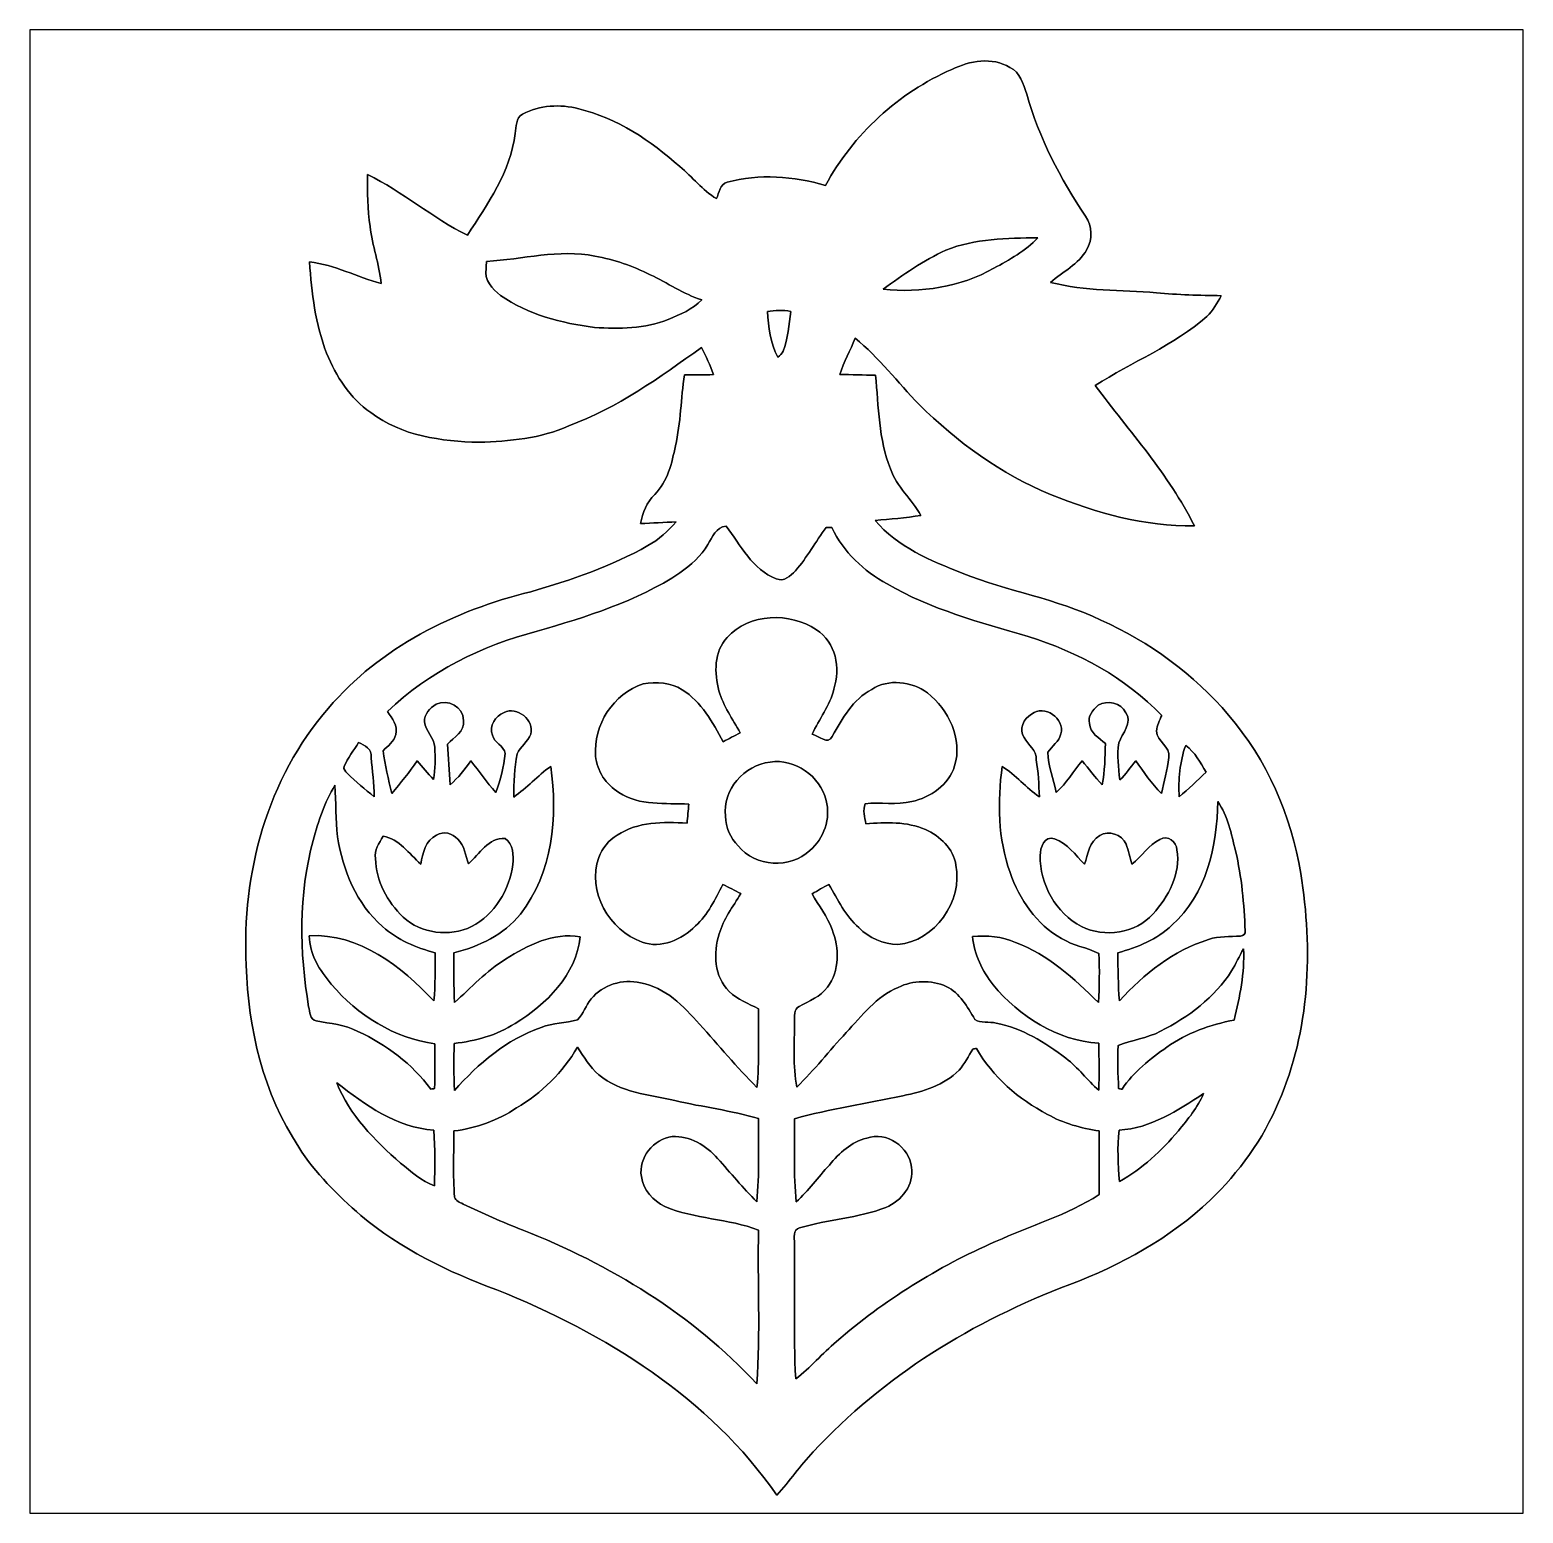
# Model space of a CAD drawing. Header units: centimetres. Extents: x -16.8 to 16.8, y -16.7 to 16.7.
import ezdxf

# ---------------------------------------------------------------- set-up
doc = ezdxf.new("R2010")
doc.units = ezdxf.units.CM
doc.header["$MEASUREMENT"] = 0
doc.layers.add('Layer 1', color=7, linetype='Continuous')

msp = doc.modelspace()

# ---------------------------------------------------------------- linework, layer by layer
at = {"layer": 'Layer 1', "color": 7}
for points, knots in [([(-16.77458, 16.66875), (-16.77458, 16.66875), (16.77458, 16.66875), (16.77458, 16.66875), (16.77458, 16.66875), (16.77458, 16.66875), (16.77458, -16.66875), (16.77458, -16.66875), (16.77458, -16.66875), (16.77458, -16.66875), (-16.77458, -16.66875), (-16.77458, -16.66875), (-16.77458, -16.66875), (-16.77458, -16.66875), (-16.77458, 16.66875), (-16.77458, 16.66875), (-16.77458, 16.66875), (-16.77458, 16.66875), (-16.77458, 16.66875), (-16.77458, 16.66875)], [0, 0, 0, 0, 0.16666667, 0.16666667, 0.16666667, 0.16666667, 0.33333333, 0.33333333, 0.33333333, 0.33333333, 0.5, 0.5, 0.5, 0.5, 0.66666667, 0.66666667, 0.66666667, 0.66666667, 1, 1, 1, 1]), ([(3.94159, 15.78116), (2.74073, 15.25587), (1.72402, 14.32242), (1.0982, 13.17096), (1.0982, 13.17096), (0.38559, 13.38157), (-0.3877, 13.44224), (-1.10949, 13.24504), (-1.10949, 13.24504), (-1.27353, 13.20059), (-1.2894, 13.00621), (-1.34761, 12.87498), (-1.34761, 12.87498), (-1.66299, 13.06618), (-1.8923, 13.36216), (-2.17099, 13.59782), (-2.17099, 13.59782), (-2.82928, 14.17355), (-3.57823, 14.69037), (-4.44147, 14.89287), (-4.44147, 14.89287), (-4.85916, 15.00611), (-5.32165, 14.97683), (-5.70689, 14.77257), (-5.70689, 14.77257), (-5.86423, 14.69072), (-5.84129, 14.48929), (-5.87446, 14.34042), (-5.87446, 14.34042), (-5.96829, 13.47964), (-6.49146, 12.75856), (-6.94443, 12.05301), (-6.94443, 12.05301), (-7.73148, 12.43859), (-8.39682, 13.03584), (-9.18669, 13.41579), (-9.18669, 13.41579), (-9.19163, 13.02597), (-9.19339, 12.63368), (-9.13201, 12.24739), (-9.13201, 12.24739), (-9.07874, 11.81664), (-8.92563, 11.40319), (-8.8833, 10.97139), (-8.8833, 10.97139), (-9.42622, 11.10509), (-9.9247, 11.39719), (-10.48879, 11.45187), (-10.48879, 11.45187), (-10.4521, 10.75655), (-10.35473, 10.05593), (-10.10814, 9.40117), (-10.10814, 9.40117), (-9.89471, 8.88577), (-9.58603, 8.38306), (-9.11366, 8.06873), (-9.11366, 8.06873), (-8.4268, 7.53886), (-7.5251, 7.41997), (-6.68408, 7.40057), (-6.68408, 7.40057), (-6.0011, 7.42386), (-5.29908, 7.48136), (-4.66831, 7.76887), (-4.66831, 7.76887), (-3.57611, 8.1728), (-2.61973, 8.85507), (-1.68451, 9.53276), (-1.68451, 9.53276), (-1.58821, 9.33238), (-1.4859, 9.13271), (-1.41887, 8.91999), (-1.41887, 8.91999), (-1.63583, 8.91046), (-1.85279, 8.91822), (-2.06975, 8.91575), (-2.06975, 8.91575), (-2.15124, 8.38517), (-2.14665, 7.84366), (-2.27083, 7.31908), (-2.27083, 7.31908), (-2.3495, 6.92961), (-2.44581, 6.5211), (-2.73509, 6.22794), (-2.73509, 6.22794), (-2.91888, 6.05684), (-2.99967, 5.81131), (-3.05576, 5.57354), (-3.05576, 5.57354), (-2.78871, 5.58236), (-2.52201, 5.6007), (-2.25425, 5.61058), (-2.25425, 5.61058), (-2.43981, 5.40456), (-2.64336, 5.21088), (-2.88819, 5.07612), (-2.88819, 5.07612), (-3.71263, 4.6101), (-4.61504, 4.30354), (-5.52097, 4.03966), (-5.52097, 4.03966), (-7.23794, 3.62056), (-8.90905, 2.788), (-10.06722, 1.42416), (-10.06722, 1.42416), (-11.44129, -0.14852), (-12.01667, -2.29694), (-11.91507, -4.35681), (-11.91507, -4.35681), (-11.87203, -5.78591), (-11.52631, -7.23794), (-10.73362, -8.44338), (-10.73362, -8.44338), (-10.36355, -9.03217), (-9.85838, -9.51865), (-9.3405, -9.9762), (-9.3405, -9.9762), (-8.44515, -10.73115), (-7.37799, -11.24479), (-6.2865, -11.64908), (-6.2865, -11.64908), (-3.85304, -12.6238), (-1.50495, -14.07795), (0.00882, -16.26623), (0.00882, -16.26623), (0.29034, -15.94838), (0.53693, -15.60089), (0.82691, -15.29045), (0.82691, -15.29045), (2.40065, -13.58618), (4.42842, -12.34369), (6.59059, -11.52984), (6.59059, -11.52984), (7.73994, -11.08992), (8.8459, -10.48949), (9.74196, -9.63577), (9.74196, -9.63577), (10.38895, -9.00994), (10.93505, -8.26558), (11.27901, -7.43056), (11.27901, -7.43056), (11.98633, -5.82471), (12.05371, -4.00368), (11.77996, -2.29059), (11.77996, -2.29059), (11.57146, -0.98707), (11.01513, 0.2607), (10.15859, 1.26753), (10.15859, 1.26753), (9.37507, 2.18087), (8.38341, 2.91394), (7.28451, 3.4036), (7.28451, 3.4036), (6.29461, 3.88408), (5.19324, 4.05024), (4.17442, 4.45523), (4.17442, 4.45523), (3.46498, 4.73992), (2.72062, 5.04507), (2.21368, 5.64198), (2.21368, 5.64198), (2.55658, 5.6709), (2.90019, 5.70054), (3.24062, 5.75592), (3.24062, 5.75592), (3.04059, 6.12069), (2.70087, 6.39833), (2.56328, 6.79979), (2.56328, 6.79979), (2.28917, 7.46831), (2.29729, 8.20067), (2.22462, 8.90658), (2.22462, 8.90658), (1.9558, 8.91011), (1.68769, 8.9154), (1.41993, 8.92634), (1.41993, 8.92634), (1.51589, 9.20538), (1.66123, 9.46432), (1.76777, 9.73914), (1.76777, 9.73914), (2.30717, 9.30381), (2.72274, 8.74254), (3.20252, 8.24689), (3.20252, 8.24689), (4.05871, 7.40869), (5.04331, 6.6862), (6.15562, 6.22617), (6.15562, 6.22617), (7.18291, 5.81237), (8.2744, 5.50439), (9.39024, 5.52238), (9.39024, 5.52238), (8.80427, 6.67526), (7.93679, 7.64822), (7.15998, 8.67198), (7.15998, 8.67198), (7.98477, 9.20891), (8.92387, 9.57157), (9.66999, 10.22703), (9.66999, 10.22703), (9.8111, 10.35579), (9.89577, 10.53077), (9.99314, 10.69234), (9.99314, 10.69234), (9.50666, 10.70575), (9.01982, 10.70963), (8.53546, 10.76149), (8.53546, 10.76149), (7.74277, 10.82569), (6.93279, 10.79041), (6.15809, 10.99326), (6.15809, 10.99326), (6.43008, 11.23668), (6.78815, 11.39507), (6.96912, 11.7288), (6.96912, 11.7288), (7.10494, 11.95811), (7.0933, 12.26079), (6.94055, 12.47881), (6.94055, 12.47881), (6.38069, 13.32794), (5.89527, 14.23811), (5.62151, 15.22236), (5.62151, 15.22236), (5.54531, 15.44391), (5.47652, 15.71837), (5.24263, 15.82596), (5.24263, 15.82596), (4.84082, 16.06726), (4.34128, 15.97131), (3.94159, 15.78116)], [0, 0, 0, 0, 0.01694915, 0.01694915, 0.01694915, 0.01694915, 0.03389831, 0.03389831, 0.03389831, 0.03389831, 0.05084746, 0.05084746, 0.05084746, 0.05084746, 0.06779661, 0.06779661, 0.06779661, 0.06779661, 0.08474576, 0.08474576, 0.08474576, 0.08474576, 0.10169492, 0.10169492, 0.10169492, 0.10169492, 0.11864407, 0.11864407, 0.11864407, 0.11864407, 0.13559322, 0.13559322, 0.13559322, 0.13559322, 0.15254237, 0.15254237, 0.15254237, 0.15254237, 0.16949153, 0.16949153, 0.16949153, 0.16949153, 0.18644068, 0.18644068, 0.18644068, 0.18644068, 0.20338983, 0.20338983, 0.20338983, 0.20338983, 0.22033898, 0.22033898, 0.22033898, 0.22033898, 0.23728814, 0.23728814, 0.23728814, 0.23728814, 0.25423729, 0.25423729, 0.25423729, 0.25423729, 0.27118644, 0.27118644, 0.27118644, 0.27118644, 0.28813559, 0.28813559, 0.28813559, 0.28813559, 0.30508475, 0.30508475, 0.30508475, 0.30508475, 0.3220339, 0.3220339, 0.3220339, 0.3220339, 0.33898305, 0.33898305, 0.33898305, 0.33898305, 0.3559322, 0.3559322, 0.3559322, 0.3559322, 0.37288136, 0.37288136, 0.37288136, 0.37288136, 0.38983051, 0.38983051, 0.38983051, 0.38983051, 0.40677966, 0.40677966, 0.40677966, 0.40677966, 0.42372881, 0.42372881, 0.42372881, 0.42372881, 0.44067797, 0.44067797, 0.44067797, 0.44067797, 0.45762712, 0.45762712, 0.45762712, 0.45762712, 0.47457627, 0.47457627, 0.47457627, 0.47457627, 0.49152542, 0.49152542, 0.49152542, 0.49152542, 0.50847458, 0.50847458, 0.50847458, 0.50847458, 0.52542373, 0.52542373, 0.52542373, 0.52542373, 0.54237288, 0.54237288, 0.54237288, 0.54237288, 0.55932203, 0.55932203, 0.55932203, 0.55932203, 0.57627119, 0.57627119, 0.57627119, 0.57627119, 0.59322034, 0.59322034, 0.59322034, 0.59322034, 0.61016949, 0.61016949, 0.61016949, 0.61016949, 0.62711864, 0.62711864, 0.62711864, 0.62711864, 0.6440678, 0.6440678, 0.6440678, 0.6440678, 0.66101695, 0.66101695, 0.66101695, 0.66101695, 0.6779661, 0.6779661, 0.6779661, 0.6779661, 0.69491525, 0.69491525, 0.69491525, 0.69491525, 0.71186441, 0.71186441, 0.71186441, 0.71186441, 0.72881356, 0.72881356, 0.72881356, 0.72881356, 0.74576271, 0.74576271, 0.74576271, 0.74576271, 0.76271186, 0.76271186, 0.76271186, 0.76271186, 0.77966102, 0.77966102, 0.77966102, 0.77966102, 0.79661017, 0.79661017, 0.79661017, 0.79661017, 0.81355932, 0.81355932, 0.81355932, 0.81355932, 0.83050847, 0.83050847, 0.83050847, 0.83050847, 0.84745763, 0.84745763, 0.84745763, 0.84745763, 0.86440678, 0.86440678, 0.86440678, 0.86440678, 0.88135593, 0.88135593, 0.88135593, 0.88135593, 0.89830508, 0.89830508, 0.89830508, 0.89830508, 0.91525424, 0.91525424, 0.91525424, 0.91525424, 0.93220339, 0.93220339, 0.93220339, 0.93220339, 0.94915254, 0.94915254, 0.94915254, 0.94915254, 0.96610169, 0.96610169, 0.96610169, 0.96610169, 1, 1, 1, 1]), ([(-6.51228, 11.46563), (-5.7023, 11.50514), (-4.88985, 11.74962), (-4.07917, 11.5824), (-4.07917, 11.5824), (-3.64737, 11.50973), (-3.23144, 11.35944), (-2.83986, 11.16577), (-2.83986, 11.16577), (-2.44969, 10.98197), (-2.09197, 10.73256), (-1.67887, 10.5978), (-1.67887, 10.5978), (-1.88383, 10.38684), (-2.165, 10.27289), (-2.43099, 10.16035), (-2.43099, 10.16035), (-2.95451, 9.94692), (-3.53554, 9.94092), (-4.09116, 9.98008), (-4.09116, 9.98008), (-4.82918, 10.07745), (-5.582, 10.26654), (-6.20007, 10.69799), (-6.20007, 10.69799), (-6.38422, 10.84333), (-6.57719, 11.04724), (-6.52498, 11.30441), (-6.52498, 11.30441), (-6.52463, 11.35839), (-6.51828, 11.41201), (-6.51228, 11.46563)], [0, 0, 0, 0, 0.11111111, 0.11111111, 0.11111111, 0.11111111, 0.22222222, 0.22222222, 0.22222222, 0.22222222, 0.33333333, 0.33333333, 0.33333333, 0.33333333, 0.44444444, 0.44444444, 0.44444444, 0.44444444, 0.55555556, 0.55555556, 0.55555556, 0.55555556, 0.66666667, 0.66666667, 0.66666667, 0.66666667, 0.77777778, 0.77777778, 0.77777778, 0.77777778, 1, 1, 1, 1]), ([(3.80471, 11.71751), (4.45911, 11.97786), (5.17737, 11.98457), (5.87163, 11.99621), (5.87163, 11.99621), (5.59717, 11.69811), (5.23346, 11.50479), (4.88315, 11.31076), (4.88315, 11.31076), (4.13526, 10.8839), (3.24309, 10.75231), (2.3943, 10.84016), (2.3943, 10.84016), (2.84445, 11.16224), (3.29918, 11.4868), (3.80471, 11.71751)], [0, 0, 0, 0, 0.2, 0.2, 0.2, 0.2, 0.4, 0.4, 0.4, 0.4, 0.6, 0.6, 0.6, 0.6, 1, 1, 1, 1]), ([(-0.20567, 10.34027), (-0.0321, 10.36708), (0.14605, 10.37872), (0.31856, 10.33886), (0.31856, 10.33886), (0.28892, 10.03723), (0.25823, 9.73137), (0.14711, 9.44633), (0.14711, 9.44633), (0.12559, 9.39059), (0.07902, 9.35073), (0.03316, 9.31545), (0.03316, 9.31545), (-0.14464, 9.62448), (-0.17568, 9.99208), (-0.20567, 10.34027)], [0, 0, 0, 0, 0.2, 0.2, 0.2, 0.2, 0.4, 0.4, 0.4, 0.4, 0.6, 0.6, 0.6, 0.6, 1, 1, 1, 1]), ([(-1.54305, 5.10187), (-1.43792, 5.26662), (-1.36066, 5.48922), (-1.13242, 5.51639), (-1.13242, 5.51639), (-0.80892, 5.08282), (-0.53904, 4.5406), (-0.00564, 4.33035), (-0.00564, 4.33035), (0.16369, 4.25415), (0.31679, 4.40055), (0.42757, 4.51132), (0.42757, 4.51132), (0.68756, 4.81259), (0.87877, 5.16537), (1.11301, 5.48569), (1.11301, 5.48569), (1.1557, 5.48464), (1.19874, 5.48323), (1.24213, 5.48146), (1.24213, 5.48146), (1.50848, 4.93783), (1.95615, 4.49897), (2.48779, 4.21428), (2.48779, 4.21428), (3.46851, 3.64666), (4.57094, 3.34857), (5.65115, 3.03354), (5.65115, 3.03354), (6.77051, 2.68676), (7.83766, 2.10785), (8.65611, 1.26012), (8.65611, 1.26012), (8.60813, 1.14723), (8.54181, 1.03505), (8.53722, 0.90946), (8.53722, 0.90946), (8.54534, 0.67098), (8.85896, 0.56656), (8.81521, 0.31291), (8.81521, 0.31291), (8.77852, 0.03951), (8.71149, -0.2286), (8.64799, -0.49671), (8.64799, -0.49671), (8.43209, -0.26988), (8.25147, -0.01446), (8.06944, 0.23883), (8.06944, 0.23883), (7.95302, 0.0949), (7.84825, -0.05962), (7.71419, -0.18803), (7.71419, -0.18803), (7.68209, 0.08749), (7.64752, 0.36901), (7.69056, 0.64417), (7.69056, 0.64417), (7.76429, 0.85654), (8.01123, 1.09784), (7.84825, 1.32186), (7.84825, 1.32186), (7.74171, 1.54799), (7.43021, 1.61114), (7.22489, 1.48837), (7.22489, 1.48837), (7.11376, 1.38501), (6.98041, 1.24566), (7.03474, 1.07562), (7.03474, 1.07562), (7.0358, 0.86395), (7.25276, 0.75318), (7.38858, 0.63147), (7.38858, 0.63147), (7.38646, 0.32173), (7.37341, 0.00988), (7.31979, -0.29598), (7.31979, -0.29598), (7.15151, -0.13123), (7.01428, 0.05997), (6.86717, 0.24236), (6.86717, 0.24236), (6.66962, 0.00776), (6.51651, -0.2667), (6.28438, -0.47025), (6.28438, -0.47025), (6.22229, -0.17145), (6.10623, 0.12453), (6.09847, 0.43145), (6.09847, 0.43145), (6.18737, 0.57256), (6.35106, 0.67239), (6.38775, 0.84384), (6.38775, 0.84384), (6.49393, 1.18569), (6.0071, 1.52647), (5.73229, 1.28729), (5.73229, 1.28729), (5.54637, 1.19944), (5.44407, 0.94051), (5.56401, 0.76341), (5.56401, 0.76341), (5.65221, 0.59373), (5.85258, 0.48048), (5.83741, 0.26388), (5.83741, 0.26388), (5.88081, -0.01199), (5.89703, -0.29175), (5.90585, -0.57079), (5.90585, -0.57079), (5.61128, -0.3616), (5.37386, -0.08079), (5.06977, 0.11606), (5.06977, 0.11606), (4.9657, -0.6791), (4.97417, -1.50954), (5.24651, -2.27259), (5.24651, -2.27259), (5.45747, -2.87267), (5.84024, -3.43782), (6.40644, -3.75214), (6.40644, -3.75214), (6.66186, -3.91548), (6.97159, -3.95429), (7.24006, -4.08905), (7.24006, -4.08905), (7.26475, -4.45629), (7.24994, -4.82529), (7.23653, -5.19324), (7.23653, -5.19324), (6.68514, -4.65631), (6.10376, -4.11339), (5.36857, -3.84246), (5.36857, -3.84246), (5.06695, -3.70029), (4.72863, -3.68547), (4.40161, -3.70805), (4.40161, -3.70805), (4.44853, -4.10633), (4.6161, -4.48557), (4.87151, -4.79425), (4.87151, -4.79425), (5.45218, -5.50933), (6.30308, -6.04626), (7.239, -6.10447), (7.239, -6.10447), (7.24711, -6.4576), (7.25276, -6.81143), (7.24147, -7.16492), (7.24147, -7.16492), (6.98429, -6.93561), (6.77686, -6.65445), (6.50169, -6.44525), (6.50169, -6.44525), (6.03709, -6.08612), (5.51744, -5.76862), (4.93324, -5.65679), (4.93324, -5.65679), (4.78014, -5.61058), (4.58576, -5.66914), (4.45311, -5.57036), (4.45311, -5.57036), (4.29119, -5.28673), (4.11974, -4.98122), (3.81282, -4.83235), (3.81282, -4.83235), (3.47416, -4.67995), (3.06811, -4.68877), (2.73438, -4.8514), (2.73438, -4.8514), (2.24437, -5.05425), (1.91664, -5.4924), (1.56492, -5.86916), (1.56492, -5.86916), (1.18957, -6.27239), (0.84914, -6.70983), (0.45508, -7.09471), (0.45508, -7.09471), (0.3616, -6.61106), (0.40781, -6.11434), (0.40287, -5.62539), (0.40287, -5.62539), (0.40499, -5.51356), (0.38629, -5.34282), (0.50906, -5.27826), (0.50906, -5.27826), (0.73201, -5.15444), (0.98884, -5.06377), (1.14406, -4.84999), (1.14406, -4.84999), (1.42557, -4.4831), (1.4097, -3.9624), (1.24742, -3.54753), (1.24742, -3.54753), (1.15111, -3.25543), (0.93839, -3.02119), (0.80257, -2.74814), (0.80257, -2.74814), (0.9271, -2.67653), (1.05057, -2.60279), (1.17863, -2.53753), (1.17863, -2.53753), (1.37548, -2.87831), (1.54623, -3.24944), (1.85279, -3.50908), (1.85279, -3.50908), (2.07963, -3.74509), (2.40383, -3.87738), (2.72874, -3.88726), (2.72874, -3.88726), (3.5627, -3.8167), (4.18641, -2.91148), (4.0319, -2.10397), (4.0319, -2.10397), (3.97334, -1.73814), (3.67594, -1.44992), (3.3468, -1.30669), (3.3468, -1.30669), (2.92911, -1.11936), (2.45428, -1.14229), (2.00872, -1.17404), (2.00872, -1.17404), (1.9752, -1.02764), (1.94063, -0.8696), (1.99143, -0.72319), (1.99143, -0.72319), (2.33821, -0.68404), (2.69557, -0.75953), (3.03953, -0.67522), (3.03953, -0.67522), (3.46075, -0.58208), (3.87209, -0.30163), (4.00262, 0.12594), (4.00262, 0.12594), (4.18536, 0.73272), (3.86644, 1.39065), (3.3909, 1.76777), (3.3909, 1.76777), (3.03565, 2.02565), (2.51672, 2.09162), (2.13819, 1.84538), (2.13819, 1.84538), (1.71662, 1.61854), (1.47955, 1.19098), (1.25307, 0.78987), (1.25307, 0.78987), (1.15958, 0.58491), (0.94298, 0.80574), (0.80433, 0.83679), (0.80433, 0.83679), (0.95215, 1.1811), (1.20544, 1.4792), (1.28693, 1.85208), (1.28693, 1.85208), (1.44921, 2.32022), (1.32997, 2.90865), (0.89606, 3.18664), (0.89606, 3.18664), (0.30374, 3.58528), (-0.61489, 3.55882), (-1.11054, 3.01519), (-1.11054, 3.01519), (-1.40406, 2.68923), (-1.40123, 2.21368), (-1.29328, 1.81257), (-1.29328, 1.81257), (-1.1938, 1.47144), (-0.98496, 1.17863), (-0.81527, 0.87066), (-0.81527, 0.87066), (-0.94333, 0.80292), (-1.07174, 0.73484), (-1.20156, 0.67028), (-1.20156, 0.67028), (-1.43228, 1.10878), (-1.68769, 1.56563), (-2.11702, 1.83727), (-2.11702, 1.83727), (-2.37349, 2.00448), (-2.69981, 2.01789), (-2.99367, 1.97097), (-2.99367, 1.97097), (-3.66642, 1.75577), (-4.11692, 1.04352), (-4.06471, 0.34608), (-4.06471, 0.34608), (-4.03225, 0.00953), (-3.82905, -0.2981), (-3.53907, -0.47025), (-3.53907, -0.47025), (-3.07869, -0.7814), (-2.49484, -0.70414), (-1.97062, -0.73378), (-1.97062, -0.73378), (-1.98367, -0.87665), (-1.99743, -1.01847), (-2.01013, -1.16205), (-2.01013, -1.16205), (-2.54035, -1.12924), (-3.11961, -1.12219), (-3.57893, -1.43193), (-3.57893, -1.43193), (-3.77649, -1.53776), (-3.90737, -1.73143), (-3.9945, -1.93216), (-3.9945, -1.93216), (-4.26332, -2.68887), (-3.75708, -3.57822), (-3.02119, -3.83399), (-3.02119, -3.83399), (-2.59256, -3.99027), (-2.12302, -3.77896), (-1.82139, -3.47063), (-1.82139, -3.47063), (-1.53458, -3.22227), (-1.38254, -2.86808), (-1.20509, -2.54176), (-1.20509, -2.54176), (-1.06786, -2.60103), (-0.93698, -2.67335), (-0.80504, -2.74461), (-0.80504, -2.74461), (-0.97437, -3.0413), (-1.19415, -3.3147), (-1.28729, -3.64949), (-1.28729, -3.64949), (-1.42628, -4.07882), (-1.39876, -4.61081), (-1.06539, -4.94524), (-1.06539, -4.94524), (-0.87665, -5.12727), (-0.6283, -5.21229), (-0.40393, -5.33647), (-0.40393, -5.33647), (-0.41381, -5.92349), (-0.37394, -6.51475), (-0.44168, -7.09965), (-0.44168, -7.09965), (-0.89464, -6.64916), (-1.29716, -6.15103), (-1.72791, -5.67937), (-1.72791, -5.67937), (-2.08774, -5.27756), (-2.49731, -4.84399), (-3.05611, -4.75051), (-3.05611, -4.75051), (-3.45511, -4.65526), (-3.90313, -4.79037), (-4.16384, -5.11281), (-4.16384, -5.11281), (-4.28484, -5.25568), (-4.33881, -5.44618), (-4.46828, -5.58165), (-4.46828, -5.58165), (-4.7371, -5.65221), (-5.0232, -5.65326), (-5.28567, -5.75169), (-5.28567, -5.75169), (-6.05966, -6.0198), (-6.69749, -6.56519), (-7.23618, -7.16809), (-7.23618, -7.16809), (-7.24711, -6.81602), (-7.25241, -6.4643), (-7.24253, -6.11293), (-7.24253, -6.11293), (-6.7631, -6.05508), (-6.28156, -5.93055), (-5.8734, -5.66314), (-5.8734, -5.66314), (-5.17066, -5.23169), (-4.50003, -4.57588), (-4.41008, -3.71228), (-4.41008, -3.71228), (-5.01438, -3.61562), (-5.59153, -3.89961), (-6.08542, -4.21569), (-6.08542, -4.21569), (-6.51616, -4.48345), (-6.86364, -4.85493), (-7.23477, -5.19501), (-7.23477, -5.19501), (-7.24853, -4.82177), (-7.25099, -4.44853), (-7.25099, -4.07529), (-7.25099, -4.07529), (-6.68584, -3.93312), (-6.12246, -3.67171), (-5.75486, -3.20428), (-5.75486, -3.20428), (-5.02356, -2.27789), (-4.91455, -1.01529), (-5.07083, 0.11571), (-5.07083, 0.11571), (-5.36787, -0.09066), (-5.60423, -0.37042), (-5.90303, -0.57362), (-5.90303, -0.57362), (-5.90691, -0.24836), (-5.88469, 0.07973), (-5.82436, 0.39899), (-5.82436, 0.39899), (-5.75134, 0.56162), (-5.58976, 0.66781), (-5.52168, 0.83573), (-5.52168, 0.83573), (-5.43278, 1.15746), (-5.82895, 1.47391), (-6.12211, 1.32503), (-6.12211, 1.32503), (-6.31649, 1.25201), (-6.4576, 1.02094), (-6.38246, 0.81633), (-6.38246, 0.81633), (-6.3433, 0.64276), (-6.12599, 0.57856), (-6.09318, 0.4064), (-6.09318, 0.4064), (-6.12846, 0.10866), (-6.1916, -0.19121), (-6.30555, -0.47061), (-6.30555, -0.47061), (-6.50804, -0.24624), (-6.67844, 0.00423), (-6.86611, 0.24024), (-6.86611, 0.24024), (-7.00405, 0.04763), (-7.14939, -0.14146), (-7.33037, -0.29633), (-7.33037, -0.29633), (-7.35224, 0.00776), (-7.37447, 0.31186), (-7.39352, 0.6163), (-7.39352, 0.6163), (-7.24606, 0.76482), (-6.99911, 0.89676), (-7.03474, 1.14864), (-7.03474, 1.14864), (-7.02416, 1.45697), (-7.39211, 1.63795), (-7.64963, 1.5113), (-7.64963, 1.5113), (-7.79074, 1.43263), (-7.91422, 1.28411), (-7.90963, 1.11513), (-7.90963, 1.11513), (-7.88705, 0.90382), (-7.68844, 0.76129), (-7.67821, 0.54539), (-7.67821, 0.54539), (-7.66586, 0.30374), (-7.6641, 0.05821), (-7.70819, -0.18098), (-7.70819, -0.18098), (-7.83202, -0.04339), (-7.94949, 0.09843), (-8.07014, 0.23813), (-8.07014, 0.23813), (-8.25359, -0.01305), (-8.44091, -0.26141), (-8.64588, -0.49565), (-8.64588, -0.49565), (-8.71996, -0.17709), (-8.79122, 0.14217), (-8.83955, 0.46567), (-8.83955, 0.46567), (-8.73478, 0.5782), (-8.59084, 0.66781), (-8.55557, 0.82868), (-8.55557, 0.82868), (-8.49348, 1.02835), (-8.63918, 1.19451), (-8.73866, 1.34902), (-8.73866, 1.34902), (-7.8105, 2.24367), (-6.61988, 2.83351), (-5.3788, 3.15313), (-5.3788, 3.15313), (-4.27038, 3.47768), (-3.14396, 3.82341), (-2.16923, 4.46264), (-2.16923, 4.46264), (-1.93075, 4.64114), (-1.69157, 4.83835), (-1.54305, 5.10187)], [0, 0, 0, 0, 0.00819672, 0.00819672, 0.00819672, 0.00819672, 0.01639344, 0.01639344, 0.01639344, 0.01639344, 0.02459016, 0.02459016, 0.02459016, 0.02459016, 0.03278689, 0.03278689, 0.03278689, 0.03278689, 0.04098361, 0.04098361, 0.04098361, 0.04098361, 0.04918033, 0.04918033, 0.04918033, 0.04918033, 0.05737705, 0.05737705, 0.05737705, 0.05737705, 0.06557377, 0.06557377, 0.06557377, 0.06557377, 0.07377049, 0.07377049, 0.07377049, 0.07377049, 0.08196721, 0.08196721, 0.08196721, 0.08196721, 0.09016393, 0.09016393, 0.09016393, 0.09016393, 0.09836066, 0.09836066, 0.09836066, 0.09836066, 0.10655738, 0.10655738, 0.10655738, 0.10655738, 0.1147541, 0.1147541, 0.1147541, 0.1147541, 0.12295082, 0.12295082, 0.12295082, 0.12295082, 0.13114754, 0.13114754, 0.13114754, 0.13114754, 0.13934426, 0.13934426, 0.13934426, 0.13934426, 0.14754098, 0.14754098, 0.14754098, 0.14754098, 0.1557377, 0.1557377, 0.1557377, 0.1557377, 0.16393443, 0.16393443, 0.16393443, 0.16393443, 0.17213115, 0.17213115, 0.17213115, 0.17213115, 0.18032787, 0.18032787, 0.18032787, 0.18032787, 0.18852459, 0.18852459, 0.18852459, 0.18852459, 0.19672131, 0.19672131, 0.19672131, 0.19672131, 0.20491803, 0.20491803, 0.20491803, 0.20491803, 0.21311475, 0.21311475, 0.21311475, 0.21311475, 0.22131148, 0.22131148, 0.22131148, 0.22131148, 0.2295082, 0.2295082, 0.2295082, 0.2295082, 0.23770492, 0.23770492, 0.23770492, 0.23770492, 0.24590164, 0.24590164, 0.24590164, 0.24590164, 0.25409836, 0.25409836, 0.25409836, 0.25409836, 0.26229508, 0.26229508, 0.26229508, 0.26229508, 0.2704918, 0.2704918, 0.2704918, 0.2704918, 0.27868852, 0.27868852, 0.27868852, 0.27868852, 0.28688525, 0.28688525, 0.28688525, 0.28688525, 0.29508197, 0.29508197, 0.29508197, 0.29508197, 0.30327869, 0.30327869, 0.30327869, 0.30327869, 0.31147541, 0.31147541, 0.31147541, 0.31147541, 0.31967213, 0.31967213, 0.31967213, 0.31967213, 0.32786885, 0.32786885, 0.32786885, 0.32786885, 0.33606557, 0.33606557, 0.33606557, 0.33606557, 0.3442623, 0.3442623, 0.3442623, 0.3442623, 0.35245902, 0.35245902, 0.35245902, 0.35245902, 0.36065574, 0.36065574, 0.36065574, 0.36065574, 0.36885246, 0.36885246, 0.36885246, 0.36885246, 0.37704918, 0.37704918, 0.37704918, 0.37704918, 0.3852459, 0.3852459, 0.3852459, 0.3852459, 0.39344262, 0.39344262, 0.39344262, 0.39344262, 0.40163934, 0.40163934, 0.40163934, 0.40163934, 0.40983607, 0.40983607, 0.40983607, 0.40983607, 0.41803279, 0.41803279, 0.41803279, 0.41803279, 0.42622951, 0.42622951, 0.42622951, 0.42622951, 0.43442623, 0.43442623, 0.43442623, 0.43442623, 0.44262295, 0.44262295, 0.44262295, 0.44262295, 0.45081967, 0.45081967, 0.45081967, 0.45081967, 0.45901639, 0.45901639, 0.45901639, 0.45901639, 0.46721311, 0.46721311, 0.46721311, 0.46721311, 0.47540984, 0.47540984, 0.47540984, 0.47540984, 0.48360656, 0.48360656, 0.48360656, 0.48360656, 0.49180328, 0.49180328, 0.49180328, 0.49180328, 0.5, 0.5, 0.5, 0.5, 0.50819672, 0.50819672, 0.50819672, 0.50819672, 0.51639344, 0.51639344, 0.51639344, 0.51639344, 0.52459016, 0.52459016, 0.52459016, 0.52459016, 0.53278689, 0.53278689, 0.53278689, 0.53278689, 0.54098361, 0.54098361, 0.54098361, 0.54098361, 0.54918033, 0.54918033, 0.54918033, 0.54918033, 0.55737705, 0.55737705, 0.55737705, 0.55737705, 0.56557377, 0.56557377, 0.56557377, 0.56557377, 0.57377049, 0.57377049, 0.57377049, 0.57377049, 0.58196721, 0.58196721, 0.58196721, 0.58196721, 0.59016393, 0.59016393, 0.59016393, 0.59016393, 0.59836066, 0.59836066, 0.59836066, 0.59836066, 0.60655738, 0.60655738, 0.60655738, 0.60655738, 0.6147541, 0.6147541, 0.6147541, 0.6147541, 0.62295082, 0.62295082, 0.62295082, 0.62295082, 0.63114754, 0.63114754, 0.63114754, 0.63114754, 0.63934426, 0.63934426, 0.63934426, 0.63934426, 0.64754098, 0.64754098, 0.64754098, 0.64754098, 0.6557377, 0.6557377, 0.6557377, 0.6557377, 0.66393443, 0.66393443, 0.66393443, 0.66393443, 0.67213115, 0.67213115, 0.67213115, 0.67213115, 0.68032787, 0.68032787, 0.68032787, 0.68032787, 0.68852459, 0.68852459, 0.68852459, 0.68852459, 0.69672131, 0.69672131, 0.69672131, 0.69672131, 0.70491803, 0.70491803, 0.70491803, 0.70491803, 0.71311475, 0.71311475, 0.71311475, 0.71311475, 0.72131148, 0.72131148, 0.72131148, 0.72131148, 0.7295082, 0.7295082, 0.7295082, 0.7295082, 0.73770492, 0.73770492, 0.73770492, 0.73770492, 0.74590164, 0.74590164, 0.74590164, 0.74590164, 0.75409836, 0.75409836, 0.75409836, 0.75409836, 0.76229508, 0.76229508, 0.76229508, 0.76229508, 0.7704918, 0.7704918, 0.7704918, 0.7704918, 0.77868852, 0.77868852, 0.77868852, 0.77868852, 0.78688525, 0.78688525, 0.78688525, 0.78688525, 0.79508197, 0.79508197, 0.79508197, 0.79508197, 0.80327869, 0.80327869, 0.80327869, 0.80327869, 0.81147541, 0.81147541, 0.81147541, 0.81147541, 0.81967213, 0.81967213, 0.81967213, 0.81967213, 0.82786885, 0.82786885, 0.82786885, 0.82786885, 0.83606557, 0.83606557, 0.83606557, 0.83606557, 0.8442623, 0.8442623, 0.8442623, 0.8442623, 0.85245902, 0.85245902, 0.85245902, 0.85245902, 0.86065574, 0.86065574, 0.86065574, 0.86065574, 0.86885246, 0.86885246, 0.86885246, 0.86885246, 0.87704918, 0.87704918, 0.87704918, 0.87704918, 0.8852459, 0.8852459, 0.8852459, 0.8852459, 0.89344262, 0.89344262, 0.89344262, 0.89344262, 0.90163934, 0.90163934, 0.90163934, 0.90163934, 0.90983607, 0.90983607, 0.90983607, 0.90983607, 0.91803279, 0.91803279, 0.91803279, 0.91803279, 0.92622951, 0.92622951, 0.92622951, 0.92622951, 0.93442623, 0.93442623, 0.93442623, 0.93442623, 0.94262295, 0.94262295, 0.94262295, 0.94262295, 0.95081967, 0.95081967, 0.95081967, 0.95081967, 0.95901639, 0.95901639, 0.95901639, 0.95901639, 0.96721311, 0.96721311, 0.96721311, 0.96721311, 0.97540984, 0.97540984, 0.97540984, 0.97540984, 0.98360656, 0.98360656, 0.98360656, 0.98360656, 1, 1, 1, 1]), ([(-9.392, 0.65229), (-9.25089, 0.59161), (-9.07662, 0.508), (-9.10802, 0.31468), (-9.10802, 0.31468), (-9.07979, 0.02187), (-9.03958, -0.27199), (-9.04028, -0.56691), (-9.04028, -0.56691), (-9.24666, -0.40005), (-9.44845, -0.22719), (-9.64001, -0.04374), (-9.64001, -0.04374), (-9.68022, 0.00035), (-9.7409, 0.05151), (-9.71091, 0.11748), (-9.71091, 0.11748), (-9.63436, 0.3108), (-9.49466, 0.47308), (-9.392, 0.65229)], [0, 0, 0, 0, 0.16666667, 0.16666667, 0.16666667, 0.16666667, 0.33333333, 0.33333333, 0.33333333, 0.33333333, 0.5, 0.5, 0.5, 0.5, 0.66666667, 0.66666667, 0.66666667, 0.66666667, 1, 1, 1, 1]), ([(9.19304, 0.58702), (9.40364, 0.43815), (9.51689, 0.19791), (9.65271, -0.01446), (9.65271, -0.01446), (9.45409, -0.20391), (9.25618, -0.39441), (9.04734, -0.57221), (9.04734, -0.57221), (9.02547, -0.18344), (9.05898, 0.21872), (9.19304, 0.58702)], [0, 0, 0, 0, 0.25, 0.25, 0.25, 0.25, 0.5, 0.5, 0.5, 0.5, 1, 1, 1, 1]), ([(-0.14358, 0.21237), (0.40958, 0.29845), (0.9906, -0.10689), (1.11301, -0.65088), (1.11301, -0.65088), (1.22908, -1.05375), (1.06362, -1.50495), (0.75001, -1.77271), (0.75001, -1.77271), (0.31221, -2.19181), (-0.48119, -2.14877), (-0.86043, -1.67252), (-0.86043, -1.67252), (-1.03646, -1.49613), (-1.14406, -1.25483), (-1.14335, -1.00436), (-1.14335, -1.00436), (-1.21991, -0.41557), (-0.72178, 0.14958), (-0.14358, 0.21237)], [0, 0, 0, 0, 0.16666667, 0.16666667, 0.16666667, 0.16666667, 0.33333333, 0.33333333, 0.33333333, 0.33333333, 0.5, 0.5, 0.5, 0.5, 0.66666667, 0.66666667, 0.66666667, 0.66666667, 1, 1, 1, 1]), ([(-10.41047, -1.54905), (-10.29335, -1.12078), (-10.15612, -0.69003), (-9.92046, -0.31009), (-9.92046, -0.31009), (-9.8933, -0.69462), (-9.91341, -1.08268), (-9.8612, -1.46579), (-9.8612, -1.46579), (-9.74337, -2.21827), (-9.4361, -2.9785), (-8.84837, -3.4865), (-8.84837, -3.4865), (-8.51641, -3.78566), (-8.0966, -3.96028), (-7.66974, -4.07423), (-7.66974, -4.07423), (-7.67891, -4.43406), (-7.65351, -4.79743), (-7.70043, -5.15585), (-7.70043, -5.15585), (-8.42645, -4.37797), (-9.37401, -3.63573), (-10.49726, -3.69006), (-10.49726, -3.69006), (-10.49408, -4.10492), (-10.26195, -4.47428), (-10.0016, -4.78049), (-10.0016, -4.78049), (-9.41529, -5.48428), (-8.5852, -5.9884), (-7.67327, -6.12422), (-7.67327, -6.12422), (-7.67292, -6.4583), (-7.67186, -6.79309), (-7.68138, -7.12752), (-7.68138, -7.12752), (-7.70184, -7.12999), (-7.74312, -7.13528), (-7.76393, -7.13811), (-7.76393, -7.13811), (-8.18515, -6.57401), (-8.76794, -6.13622), (-9.40364, -5.84024), (-9.40364, -5.84024), (-9.6968, -5.69172), (-10.02524, -5.66561), (-10.34203, -5.6067), (-10.34203, -5.6067), (-10.48879, -5.58447), (-10.47891, -5.3908), (-10.51101, -5.28849), (-10.51101, -5.28849), (-10.72127, -4.05377), (-10.73714, -2.76578), (-10.41047, -1.54905)], [0, 0, 0, 0, 0.06666667, 0.06666667, 0.06666667, 0.06666667, 0.13333333, 0.13333333, 0.13333333, 0.13333333, 0.2, 0.2, 0.2, 0.2, 0.26666667, 0.26666667, 0.26666667, 0.26666667, 0.33333333, 0.33333333, 0.33333333, 0.33333333, 0.4, 0.4, 0.4, 0.4, 0.46666667, 0.46666667, 0.46666667, 0.46666667, 0.53333333, 0.53333333, 0.53333333, 0.53333333, 0.6, 0.6, 0.6, 0.6, 0.66666667, 0.66666667, 0.66666667, 0.66666667, 0.73333333, 0.73333333, 0.73333333, 0.73333333, 0.8, 0.8, 0.8, 0.8, 0.86666667, 0.86666667, 0.86666667, 0.86666667, 1, 1, 1, 1]), ([(9.91376, -0.67169), (10.14377, -1.00154), (10.2168, -1.40264), (10.31416, -1.7847), (10.31416, -1.7847), (10.44963, -2.37349), (10.50925, -2.97886), (10.52936, -3.58211), (10.52936, -3.58211), (10.54382, -3.64702), (10.4835, -3.69111), (10.42564, -3.69817), (10.42564, -3.69817), (10.18646, -3.7211), (9.9374, -3.69182), (9.70739, -3.77578), (9.70739, -3.77578), (8.91787, -4.01955), (8.25782, -4.55471), (7.70467, -5.15338), (7.70467, -5.15338), (7.67468, -4.79496), (7.67115, -4.43583), (7.67115, -4.07705), (7.67115, -4.07705), (8.11036, -3.94899), (8.55098, -3.77719), (8.8833, -3.45123), (8.8833, -3.45123), (9.66435, -2.76296), (9.90177, -1.67111), (9.91376, -0.67169)], [0, 0, 0, 0, 0.11111111, 0.11111111, 0.11111111, 0.11111111, 0.22222222, 0.22222222, 0.22222222, 0.22222222, 0.33333333, 0.33333333, 0.33333333, 0.33333333, 0.44444444, 0.44444444, 0.44444444, 0.44444444, 0.55555556, 0.55555556, 0.55555556, 0.55555556, 0.66666667, 0.66666667, 0.66666667, 0.66666667, 0.77777778, 0.77777778, 0.77777778, 0.77777778, 1, 1, 1, 1]), ([(-7.63658, -1.4291), (-7.48312, -1.32539), (-7.28204, -1.39735), (-7.16209, -1.51765), (-7.16209, -1.51765), (-7.01111, -1.66511), (-6.98183, -1.8863), (-6.91833, -2.07716), (-6.91833, -2.07716), (-6.68196, -1.85561), (-6.47065, -1.47955), (-6.09741, -1.50636), (-6.09741, -1.50636), (-5.91679, -1.62913), (-5.90021, -1.88983), (-5.92384, -2.08668), (-5.92384, -2.08668), (-6.00216, -2.65606), (-6.33024, -3.21945), (-6.8513, -3.48509), (-6.8513, -3.48509), (-7.34519, -3.72569), (-7.98195, -3.64666), (-8.38764, -3.27237), (-8.38764, -3.27237), (-8.74466, -2.93017), (-8.99971, -2.45886), (-9.00783, -1.95615), (-9.00783, -1.95615), (-9.0484, -1.76424), (-8.9214, -1.61008), (-8.84026, -1.45309), (-8.84026, -1.45309), (-8.47019, -1.51589), (-8.25712, -1.84926), (-7.99112, -2.07963), (-7.99112, -2.07963), (-7.94597, -1.83727), (-7.88776, -1.5434), (-7.63658, -1.4291)], [0, 0, 0, 0, 0.09090909, 0.09090909, 0.09090909, 0.09090909, 0.18181818, 0.18181818, 0.18181818, 0.18181818, 0.27272727, 0.27272727, 0.27272727, 0.27272727, 0.36363636, 0.36363636, 0.36363636, 0.36363636, 0.45454545, 0.45454545, 0.45454545, 0.45454545, 0.54545455, 0.54545455, 0.54545455, 0.54545455, 0.63636364, 0.63636364, 0.63636364, 0.63636364, 0.72727273, 0.72727273, 0.72727273, 0.72727273, 0.81818182, 0.81818182, 0.81818182, 0.81818182, 1, 1, 1, 1]), ([(7.26122, -1.44074), (7.46301, -1.30281), (7.75864, -1.41993), (7.85424, -1.6323), (7.85424, -1.6323), (7.90787, -1.778), (7.94702, -1.9304), (7.98548, -2.08139), (7.98548, -2.08139), (8.20632, -1.90888), (8.35872, -1.64888), (8.61554, -1.52576), (8.61554, -1.52576), (8.79404, -1.41958), (8.98666, -1.58397), (8.99795, -1.76071), (8.99795, -1.76071), (9.08544, -2.30117), (8.8071, -2.81376), (8.45891, -3.20216), (8.45891, -3.20216), (8.06909, -3.64419), (7.37129, -3.7398), (6.8513, -3.48474), (6.8513, -3.48474), (6.27556, -3.18453), (5.91855, -2.53224), (5.92208, -1.88983), (5.92208, -1.88983), (5.92702, -1.72614), (6.01486, -1.41993), (6.2484, -1.51447), (6.2484, -1.51447), (6.54156, -1.61008), (6.71089, -1.87819), (6.91797, -2.08562), (6.91797, -2.08562), (7.00193, -1.85843), (7.02592, -1.5688), (7.26122, -1.44074)], [0, 0, 0, 0, 0.09090909, 0.09090909, 0.09090909, 0.09090909, 0.18181818, 0.18181818, 0.18181818, 0.18181818, 0.27272727, 0.27272727, 0.27272727, 0.27272727, 0.36363636, 0.36363636, 0.36363636, 0.36363636, 0.45454545, 0.45454545, 0.45454545, 0.45454545, 0.54545455, 0.54545455, 0.54545455, 0.54545455, 0.63636364, 0.63636364, 0.63636364, 0.63636364, 0.72727273, 0.72727273, 0.72727273, 0.72727273, 0.81818182, 0.81818182, 0.81818182, 0.81818182, 1, 1, 1, 1]), ([(10.22597, -4.47993), (10.32334, -4.32047), (10.39707, -4.14831), (10.49126, -3.98709), (10.49126, -3.98709), (10.52583, -4.52543), (10.40377, -5.06307), (10.28382, -5.58518), (10.28382, -5.58518), (9.74654, -5.69207), (9.21702, -5.87304), (8.76935, -6.19584), (8.76935, -6.19584), (8.39294, -6.45971), (8.02217, -6.75322), (7.76429, -7.13916), (7.76429, -7.13916), (7.74453, -7.13634), (7.70467, -7.13105), (7.68456, -7.12823), (7.68456, -7.12823), (7.67574, -6.80614), (7.65422, -6.48264), (7.67962, -6.16126), (7.67962, -6.16126), (7.98266, -6.02791), (8.32802, -5.99652), (8.62542, -5.83918), (8.62542, -5.83918), (9.25301, -5.52238), (9.84462, -5.08), (10.22597, -4.47993)], [0, 0, 0, 0, 0.11111111, 0.11111111, 0.11111111, 0.11111111, 0.22222222, 0.22222222, 0.22222222, 0.22222222, 0.33333333, 0.33333333, 0.33333333, 0.33333333, 0.44444444, 0.44444444, 0.44444444, 0.44444444, 0.55555556, 0.55555556, 0.55555556, 0.55555556, 0.66666667, 0.66666667, 0.66666667, 0.66666667, 0.77777778, 0.77777778, 0.77777778, 0.77777778, 1, 1, 1, 1]), ([(-5.84094, -7.56285), (-5.28496, -7.22736), (-4.79566, -6.76381), (-4.47322, -6.19654), (-4.47322, -6.19654), (-4.32082, -6.40821), (-4.20123, -6.64845), (-3.99344, -6.81496), (-3.99344, -6.81496), (-3.51296, -7.21536), (-2.86808, -7.26863), (-2.28071, -7.39669), (-2.28071, -7.39669), (-1.6577, -7.54309), (-1.01706, -7.61541), (-0.40428, -7.80239), (-0.40428, -7.80239), (-0.40852, -8.42433), (-0.38241, -9.0484), (-0.44309, -9.66858), (-0.44309, -9.66858), (-0.75283, -9.35955), (-1.03258, -9.02229), (-1.32256, -8.69527), (-1.32256, -8.69527), (-1.58044, -8.40669), (-1.94522, -8.18303), (-2.34456, -8.20561), (-2.34456, -8.20561), (-2.76225, -8.26029), (-3.10656, -8.67939), (-3.03601, -9.10414), (-3.03601, -9.10414), (-2.99367, -9.40117), (-2.77636, -9.65024), (-2.50931, -9.77582), (-2.50931, -9.77582), (-1.83797, -10.06404), (-1.08232, -10.04676), (-0.40287, -10.30605), (-0.40287, -10.30605), (-0.42827, -11.45822), (-0.35983, -12.61322), (-0.44344, -13.76327), (-0.44344, -13.76327), (-1.88595, -12.20223), (-3.74403, -11.07511), (-5.71147, -10.30076), (-5.71147, -10.30076), (-6.16232, -10.12719), (-6.60541, -9.93246), (-7.04003, -9.7215), (-7.04003, -9.7215), (-7.10812, -9.67634), (-7.21466, -9.65729), (-7.233, -9.56451), (-7.233, -9.56451), (-7.27287, -9.07027), (-7.24747, -8.57426), (-7.24711, -8.07967), (-7.24711, -8.07967), (-6.74546, -8.0197), (-6.26322, -7.83766), (-5.84094, -7.56285)], [0, 0, 0, 0, 0.05882353, 0.05882353, 0.05882353, 0.05882353, 0.11764706, 0.11764706, 0.11764706, 0.11764706, 0.17647059, 0.17647059, 0.17647059, 0.17647059, 0.23529412, 0.23529412, 0.23529412, 0.23529412, 0.29411765, 0.29411765, 0.29411765, 0.29411765, 0.35294118, 0.35294118, 0.35294118, 0.35294118, 0.41176471, 0.41176471, 0.41176471, 0.41176471, 0.47058824, 0.47058824, 0.47058824, 0.47058824, 0.52941176, 0.52941176, 0.52941176, 0.52941176, 0.58823529, 0.58823529, 0.58823529, 0.58823529, 0.64705882, 0.64705882, 0.64705882, 0.64705882, 0.70588235, 0.70588235, 0.70588235, 0.70588235, 0.76470588, 0.76470588, 0.76470588, 0.76470588, 0.82352941, 0.82352941, 0.82352941, 0.82352941, 0.88235294, 0.88235294, 0.88235294, 0.88235294, 1, 1, 1, 1]), ([(4.41007, -6.23817), (4.43089, -6.23429), (4.47181, -6.22653), (4.49227, -6.22265), (4.49227, -6.22265), (4.8574, -6.86364), (5.43807, -7.36565), (6.08753, -7.70537), (6.08753, -7.70537), (6.44278, -7.90963), (6.84424, -8.01687), (7.24711, -8.07791), (7.24711, -8.07791), (7.25029, -8.55486), (7.24994, -9.03182), (7.24994, -9.50912), (7.24994, -9.50912), (6.5278, -9.97303), (5.6963, -10.21151), (4.9209, -10.56605), (4.9209, -10.56605), (3.62514, -11.12802), (2.41512, -11.88791), (1.3462, -12.81112), (1.3462, -12.81112), (1.02941, -13.07783), (0.76376, -13.40167), (0.4318, -13.65038), (0.4318, -13.65038), (0.37747, -12.63438), (0.41804, -11.61662), (0.40111, -10.59991), (0.40111, -10.59991), (0.40816, -10.48949), (0.36336, -10.29406), (0.51717, -10.25878), (0.51717, -10.25878), (1.15394, -10.06651), (1.83586, -10.04006), (2.45816, -9.79593), (2.45816, -9.79593), (2.80952, -9.65235), (3.09668, -9.28476), (3.03601, -8.89176), (3.03601, -8.89176), (2.98274, -8.43633), (2.47121, -8.08214), (2.02988, -8.24054), (2.02988, -8.24054), (1.6831, -8.32344), (1.40899, -8.57568), (1.18957, -8.84449), (1.18957, -8.84449), (0.94051, -9.12001), (0.71367, -9.41705), (0.4445, -9.67387), (0.4445, -9.67387), (0.38065, -9.05298), (0.40852, -8.42786), (0.40464, -7.80556), (0.40464, -7.80556), (1.20403, -7.58296), (2.02741, -7.46407), (2.83704, -7.28592), (2.83704, -7.28592), (3.29459, -7.19843), (3.76343, -7.04885), (4.10245, -6.71336), (4.10245, -6.71336), (4.22522, -6.56908), (4.31553, -6.40115), (4.41007, -6.23817)], [0, 0, 0, 0, 0.05263158, 0.05263158, 0.05263158, 0.05263158, 0.10526316, 0.10526316, 0.10526316, 0.10526316, 0.15789474, 0.15789474, 0.15789474, 0.15789474, 0.21052632, 0.21052632, 0.21052632, 0.21052632, 0.26315789, 0.26315789, 0.26315789, 0.26315789, 0.31578947, 0.31578947, 0.31578947, 0.31578947, 0.36842105, 0.36842105, 0.36842105, 0.36842105, 0.42105263, 0.42105263, 0.42105263, 0.42105263, 0.47368421, 0.47368421, 0.47368421, 0.47368421, 0.52631579, 0.52631579, 0.52631579, 0.52631579, 0.57894737, 0.57894737, 0.57894737, 0.57894737, 0.63157895, 0.63157895, 0.63157895, 0.63157895, 0.68421053, 0.68421053, 0.68421053, 0.68421053, 0.73684211, 0.73684211, 0.73684211, 0.73684211, 0.78947368, 0.78947368, 0.78947368, 0.78947368, 0.84210526, 0.84210526, 0.84210526, 0.84210526, 0.89473684, 0.89473684, 0.89473684, 0.89473684, 1, 1, 1, 1]), ([(-9.87989, -6.99558), (-9.2396, -7.49476), (-8.54004, -8.00276), (-7.70008, -8.06062), (-7.70008, -8.06062), (-7.66868, -8.47725), (-7.66551, -8.896), (-7.68703, -9.31369), (-7.68703, -9.31369), (-7.97348, -9.19939), (-8.21161, -8.99231), (-8.44797, -8.80075), (-8.44797, -8.80075), (-9.02511, -8.29204), (-9.59485, -7.72442), (-9.87989, -6.99558)], [0, 0, 0, 0, 0.2, 0.2, 0.2, 0.2, 0.4, 0.4, 0.4, 0.4, 0.6, 0.6, 0.6, 0.6, 1, 1, 1, 1]), ([(7.69655, -8.06132), (8.41022, -8.02287), (9.01629, -7.61577), (9.5945, -7.23865), (9.5945, -7.23865), (9.46009, -7.5505), (9.24454, -7.81685), (9.02935, -8.07579), (9.02935, -8.07579), (8.65329, -8.52382), (8.21549, -8.93233), (7.70255, -9.21738), (7.70255, -9.21738), (7.67468, -8.8332), (7.65281, -8.44479), (7.69655, -8.06132)], [0, 0, 0, 0, 0.2, 0.2, 0.2, 0.2, 0.4, 0.4, 0.4, 0.4, 0.6, 0.6, 0.6, 0.6, 1, 1, 1, 1])]:
    msp.add_open_spline(points, degree=3, knots=knots, dxfattribs=at)
at = {"layer": 'Layer 1', "color": 251}
for points, knots in [([(3.94159, 15.78116), (4.34128, 15.97131), (4.84082, 16.06726), (5.24263, 15.82596), (5.24263, 15.82596), (5.47652, 15.71837), (5.54531, 15.44391), (5.62151, 15.22236), (5.62151, 15.22236), (5.89527, 14.23811), (6.38069, 13.32794), (6.94055, 12.47881), (6.94055, 12.47881), (7.0933, 12.26079), (7.10494, 11.95811), (6.96912, 11.7288), (6.96912, 11.7288), (6.78815, 11.39507), (6.43008, 11.23668), (6.15809, 10.99326), (6.15809, 10.99326), (6.93279, 10.79041), (7.74277, 10.82569), (8.53546, 10.76149), (8.53546, 10.76149), (9.01982, 10.70963), (9.50666, 10.70575), (9.99314, 10.69234), (9.99314, 10.69234), (9.89577, 10.53077), (9.8111, 10.35579), (9.66999, 10.22703), (9.66999, 10.22703), (8.92387, 9.57157), (7.98477, 9.20891), (7.15998, 8.67198), (7.15998, 8.67198), (7.93679, 7.64822), (8.80427, 6.67526), (9.39024, 5.52238), (9.39024, 5.52238), (8.2744, 5.50439), (7.18291, 5.81237), (6.15562, 6.22617), (6.15562, 6.22617), (5.04331, 6.6862), (4.05871, 7.40869), (3.20252, 8.24689), (3.20252, 8.24689), (2.72274, 8.74254), (2.30717, 9.30381), (1.76777, 9.73914), (1.76777, 9.73914), (1.66123, 9.46432), (1.51589, 9.20538), (1.41993, 8.92634), (1.41993, 8.92634), (1.68769, 8.9154), (1.9558, 8.91011), (2.22462, 8.90658), (2.22462, 8.90658), (2.29729, 8.20067), (2.28917, 7.46831), (2.56328, 6.79979), (2.56328, 6.79979), (2.70087, 6.39833), (3.04059, 6.12069), (3.24062, 5.75592), (3.24062, 5.75592), (2.90019, 5.70054), (2.55658, 5.6709), (2.21368, 5.64198), (2.21368, 5.64198), (2.72062, 5.04507), (3.46498, 4.73992), (4.17442, 4.45523), (4.17442, 4.45523), (5.19324, 4.05024), (6.29461, 3.88408), (7.28451, 3.4036), (7.28451, 3.4036), (8.38341, 2.91394), (9.37507, 2.18087), (10.15859, 1.26753), (10.15859, 1.26753), (11.01513, 0.2607), (11.57146, -0.98707), (11.77996, -2.29059), (11.77996, -2.29059), (12.05371, -4.00368), (11.98633, -5.82471), (11.27901, -7.43056), (11.27901, -7.43056), (10.93505, -8.26558), (10.38895, -9.00994), (9.74196, -9.63577), (9.74196, -9.63577), (8.8459, -10.48949), (7.73994, -11.08992), (6.59059, -11.52984), (6.59059, -11.52984), (4.42842, -12.34369), (2.40065, -13.58618), (0.82691, -15.29045), (0.82691, -15.29045), (0.53693, -15.60089), (0.29034, -15.94838), (0.00882, -16.26623), (0.00882, -16.26623), (-1.50495, -14.07795), (-3.85304, -12.6238), (-6.2865, -11.64908), (-6.2865, -11.64908), (-7.37799, -11.24479), (-8.44515, -10.73115), (-9.3405, -9.9762), (-9.3405, -9.9762), (-9.85838, -9.51865), (-10.36355, -9.03217), (-10.73362, -8.44338), (-10.73362, -8.44338), (-11.52631, -7.23794), (-11.87203, -5.78591), (-11.91507, -4.35681), (-11.91507, -4.35681), (-12.01667, -2.29694), (-11.44129, -0.14852), (-10.06722, 1.42416), (-10.06722, 1.42416), (-8.90905, 2.788), (-7.23794, 3.62056), (-5.52097, 4.03966), (-5.52097, 4.03966), (-4.61504, 4.30354), (-3.71263, 4.6101), (-2.88819, 5.07612), (-2.88819, 5.07612), (-2.64336, 5.21088), (-2.43981, 5.40456), (-2.25425, 5.61058), (-2.25425, 5.61058), (-2.52201, 5.6007), (-2.78871, 5.58236), (-3.05576, 5.57354), (-3.05576, 5.57354), (-2.99967, 5.81131), (-2.91888, 6.05684), (-2.73509, 6.22794), (-2.73509, 6.22794), (-2.44581, 6.5211), (-2.3495, 6.92961), (-2.27083, 7.31908), (-2.27083, 7.31908), (-2.14665, 7.84366), (-2.15124, 8.38517), (-2.06975, 8.91575), (-2.06975, 8.91575), (-1.85279, 8.91822), (-1.63583, 8.91046), (-1.41887, 8.91999), (-1.41887, 8.91999), (-1.4859, 9.13271), (-1.58821, 9.33238), (-1.68451, 9.53276), (-1.68451, 9.53276), (-2.61973, 8.85507), (-3.57611, 8.1728), (-4.66831, 7.76887), (-4.66831, 7.76887), (-5.29908, 7.48136), (-6.0011, 7.42386), (-6.68408, 7.40057), (-6.68408, 7.40057), (-7.5251, 7.41997), (-8.4268, 7.53886), (-9.11366, 8.06873), (-9.11366, 8.06873), (-9.58603, 8.38306), (-9.89471, 8.88577), (-10.10814, 9.40117), (-10.10814, 9.40117), (-10.35473, 10.05593), (-10.4521, 10.75655), (-10.48879, 11.45187), (-10.48879, 11.45187), (-9.9247, 11.39719), (-9.42622, 11.10509), (-8.8833, 10.97139), (-8.8833, 10.97139), (-8.92563, 11.40319), (-9.07874, 11.81664), (-9.13201, 12.24739), (-9.13201, 12.24739), (-9.19339, 12.63368), (-9.19163, 13.02597), (-9.18669, 13.41579), (-9.18669, 13.41579), (-8.39682, 13.03584), (-7.73148, 12.43859), (-6.94443, 12.05301), (-6.94443, 12.05301), (-6.49146, 12.75856), (-5.96829, 13.47964), (-5.87446, 14.34042), (-5.87446, 14.34042), (-5.84129, 14.48929), (-5.86423, 14.69072), (-5.70689, 14.77257), (-5.70689, 14.77257), (-5.32165, 14.97683), (-4.85916, 15.00611), (-4.44147, 14.89287), (-4.44147, 14.89287), (-3.57823, 14.69037), (-2.82928, 14.17355), (-2.17099, 13.59782), (-2.17099, 13.59782), (-1.8923, 13.36216), (-1.66299, 13.06618), (-1.34761, 12.87498), (-1.34761, 12.87498), (-1.2894, 13.00621), (-1.27353, 13.20059), (-1.10949, 13.24504), (-1.10949, 13.24504), (-0.3877, 13.44224), (0.38559, 13.38157), (1.0982, 13.17096), (1.0982, 13.17096), (1.72402, 14.32242), (2.74073, 15.25587), (3.94159, 15.78116), (3.94159, 15.78116), (3.94159, 15.78116), (3.94159, 15.78116), (3.94159, 15.78116)], [0, 0, 0, 0, 0.01666667, 0.01666667, 0.01666667, 0.01666667, 0.03333333, 0.03333333, 0.03333333, 0.03333333, 0.05, 0.05, 0.05, 0.05, 0.06666667, 0.06666667, 0.06666667, 0.06666667, 0.08333333, 0.08333333, 0.08333333, 0.08333333, 0.1, 0.1, 0.1, 0.1, 0.11666667, 0.11666667, 0.11666667, 0.11666667, 0.13333333, 0.13333333, 0.13333333, 0.13333333, 0.15, 0.15, 0.15, 0.15, 0.16666667, 0.16666667, 0.16666667, 0.16666667, 0.18333333, 0.18333333, 0.18333333, 0.18333333, 0.2, 0.2, 0.2, 0.2, 0.21666667, 0.21666667, 0.21666667, 0.21666667, 0.23333333, 0.23333333, 0.23333333, 0.23333333, 0.25, 0.25, 0.25, 0.25, 0.26666667, 0.26666667, 0.26666667, 0.26666667, 0.28333333, 0.28333333, 0.28333333, 0.28333333, 0.3, 0.3, 0.3, 0.3, 0.31666667, 0.31666667, 0.31666667, 0.31666667, 0.33333333, 0.33333333, 0.33333333, 0.33333333, 0.35, 0.35, 0.35, 0.35, 0.36666667, 0.36666667, 0.36666667, 0.36666667, 0.38333333, 0.38333333, 0.38333333, 0.38333333, 0.4, 0.4, 0.4, 0.4, 0.41666667, 0.41666667, 0.41666667, 0.41666667, 0.43333333, 0.43333333, 0.43333333, 0.43333333, 0.45, 0.45, 0.45, 0.45, 0.46666667, 0.46666667, 0.46666667, 0.46666667, 0.48333333, 0.48333333, 0.48333333, 0.48333333, 0.5, 0.5, 0.5, 0.5, 0.51666667, 0.51666667, 0.51666667, 0.51666667, 0.53333333, 0.53333333, 0.53333333, 0.53333333, 0.55, 0.55, 0.55, 0.55, 0.56666667, 0.56666667, 0.56666667, 0.56666667, 0.58333333, 0.58333333, 0.58333333, 0.58333333, 0.6, 0.6, 0.6, 0.6, 0.61666667, 0.61666667, 0.61666667, 0.61666667, 0.63333333, 0.63333333, 0.63333333, 0.63333333, 0.65, 0.65, 0.65, 0.65, 0.66666667, 0.66666667, 0.66666667, 0.66666667, 0.68333333, 0.68333333, 0.68333333, 0.68333333, 0.7, 0.7, 0.7, 0.7, 0.71666667, 0.71666667, 0.71666667, 0.71666667, 0.73333333, 0.73333333, 0.73333333, 0.73333333, 0.75, 0.75, 0.75, 0.75, 0.76666667, 0.76666667, 0.76666667, 0.76666667, 0.78333333, 0.78333333, 0.78333333, 0.78333333, 0.8, 0.8, 0.8, 0.8, 0.81666667, 0.81666667, 0.81666667, 0.81666667, 0.83333333, 0.83333333, 0.83333333, 0.83333333, 0.85, 0.85, 0.85, 0.85, 0.86666667, 0.86666667, 0.86666667, 0.86666667, 0.88333333, 0.88333333, 0.88333333, 0.88333333, 0.9, 0.9, 0.9, 0.9, 0.91666667, 0.91666667, 0.91666667, 0.91666667, 0.93333333, 0.93333333, 0.93333333, 0.93333333, 0.95, 0.95, 0.95, 0.95, 0.96666667, 0.96666667, 0.96666667, 0.96666667, 1, 1, 1, 1]), ([(-6.51228, 11.46563), (-6.51828, 11.41201), (-6.52463, 11.35839), (-6.52498, 11.30441), (-6.52498, 11.30441), (-6.57719, 11.04724), (-6.38422, 10.84333), (-6.20007, 10.69799), (-6.20007, 10.69799), (-5.582, 10.26654), (-4.82918, 10.07745), (-4.09116, 9.98008), (-4.09116, 9.98008), (-3.53554, 9.94092), (-2.95451, 9.94692), (-2.43099, 10.16035), (-2.43099, 10.16035), (-2.165, 10.27289), (-1.88383, 10.38684), (-1.67887, 10.5978), (-1.67887, 10.5978), (-2.09197, 10.73256), (-2.44969, 10.98197), (-2.83986, 11.16577), (-2.83986, 11.16577), (-3.23144, 11.35944), (-3.64737, 11.50973), (-4.07917, 11.5824), (-4.07917, 11.5824), (-4.88985, 11.74962), (-5.7023, 11.50514), (-6.51228, 11.46563), (-6.51228, 11.46563), (-6.51228, 11.46563), (-6.51228, 11.46563), (-6.51228, 11.46563)], [0, 0, 0, 0, 0.1, 0.1, 0.1, 0.1, 0.2, 0.2, 0.2, 0.2, 0.3, 0.3, 0.3, 0.3, 0.4, 0.4, 0.4, 0.4, 0.5, 0.5, 0.5, 0.5, 0.6, 0.6, 0.6, 0.6, 0.7, 0.7, 0.7, 0.7, 0.8, 0.8, 0.8, 0.8, 1, 1, 1, 1]), ([(3.80471, 11.71751), (3.29918, 11.4868), (2.84445, 11.16224), (2.3943, 10.84016), (2.3943, 10.84016), (3.24309, 10.75231), (4.13526, 10.8839), (4.88315, 11.31076), (4.88315, 11.31076), (5.23346, 11.50479), (5.59717, 11.69811), (5.87163, 11.99621), (5.87163, 11.99621), (5.17737, 11.98457), (4.45911, 11.97786), (3.80471, 11.71751), (3.80471, 11.71751), (3.80471, 11.71751), (3.80471, 11.71751), (3.80471, 11.71751)], [0, 0, 0, 0, 0.16666667, 0.16666667, 0.16666667, 0.16666667, 0.33333333, 0.33333333, 0.33333333, 0.33333333, 0.5, 0.5, 0.5, 0.5, 0.66666667, 0.66666667, 0.66666667, 0.66666667, 1, 1, 1, 1]), ([(-0.20567, 10.34027), (-0.17568, 9.99208), (-0.14464, 9.62448), (0.03316, 9.31545), (0.03316, 9.31545), (0.07902, 9.35073), (0.12559, 9.39059), (0.14711, 9.44633), (0.14711, 9.44633), (0.25823, 9.73137), (0.28892, 10.03723), (0.31856, 10.33886), (0.31856, 10.33886), (0.14605, 10.37872), (-0.0321, 10.36708), (-0.20567, 10.34027), (-0.20567, 10.34027), (-0.20567, 10.34027), (-0.20567, 10.34027), (-0.20567, 10.34027)], [0, 0, 0, 0, 0.16666667, 0.16666667, 0.16666667, 0.16666667, 0.33333333, 0.33333333, 0.33333333, 0.33333333, 0.5, 0.5, 0.5, 0.5, 0.66666667, 0.66666667, 0.66666667, 0.66666667, 1, 1, 1, 1]), ([(-1.54305, 5.10187), (-1.69157, 4.83835), (-1.93075, 4.64114), (-2.16923, 4.46264), (-2.16923, 4.46264), (-3.14396, 3.82341), (-4.27038, 3.47768), (-5.3788, 3.15313), (-5.3788, 3.15313), (-6.61988, 2.83351), (-7.8105, 2.24367), (-8.73866, 1.34902), (-8.73866, 1.34902), (-8.63918, 1.19451), (-8.49348, 1.02835), (-8.55557, 0.82868), (-8.55557, 0.82868), (-8.59084, 0.66781), (-8.73478, 0.5782), (-8.83955, 0.46567), (-8.83955, 0.46567), (-8.79122, 0.14217), (-8.71996, -0.17709), (-8.64588, -0.49565), (-8.64588, -0.49565), (-8.44091, -0.26141), (-8.25359, -0.01305), (-8.07014, 0.23813), (-8.07014, 0.23813), (-7.94949, 0.09843), (-7.83202, -0.04339), (-7.70819, -0.18098), (-7.70819, -0.18098), (-7.6641, 0.05821), (-7.66586, 0.30374), (-7.67821, 0.54539), (-7.67821, 0.54539), (-7.68844, 0.76129), (-7.88705, 0.90382), (-7.90963, 1.11513), (-7.90963, 1.11513), (-7.91422, 1.28411), (-7.79074, 1.43263), (-7.64963, 1.5113), (-7.64963, 1.5113), (-7.39211, 1.63795), (-7.02416, 1.45697), (-7.03474, 1.14864), (-7.03474, 1.14864), (-6.99911, 0.89676), (-7.24606, 0.76482), (-7.39352, 0.6163), (-7.39352, 0.6163), (-7.37447, 0.31186), (-7.35224, 0.00776), (-7.33037, -0.29633), (-7.33037, -0.29633), (-7.14939, -0.14146), (-7.00405, 0.04763), (-6.86611, 0.24024), (-6.86611, 0.24024), (-6.67844, 0.00423), (-6.50804, -0.24624), (-6.30555, -0.47061), (-6.30555, -0.47061), (-6.1916, -0.19121), (-6.12846, 0.10866), (-6.09318, 0.4064), (-6.09318, 0.4064), (-6.12599, 0.57856), (-6.3433, 0.64276), (-6.38246, 0.81633), (-6.38246, 0.81633), (-6.4576, 1.02094), (-6.31649, 1.25201), (-6.12211, 1.32503), (-6.12211, 1.32503), (-5.82895, 1.47391), (-5.43278, 1.15746), (-5.52168, 0.83573), (-5.52168, 0.83573), (-5.58976, 0.66781), (-5.75134, 0.56162), (-5.82436, 0.39899), (-5.82436, 0.39899), (-5.88469, 0.07973), (-5.90691, -0.24836), (-5.90303, -0.57362), (-5.90303, -0.57362), (-5.60423, -0.37042), (-5.36787, -0.09066), (-5.07083, 0.11571), (-5.07083, 0.11571), (-4.91455, -1.01529), (-5.02356, -2.27789), (-5.75486, -3.20428), (-5.75486, -3.20428), (-6.12246, -3.67171), (-6.68584, -3.93312), (-7.25099, -4.07529), (-7.25099, -4.07529), (-7.25099, -4.44853), (-7.24853, -4.82177), (-7.23477, -5.19501), (-7.23477, -5.19501), (-6.86364, -4.85493), (-6.51616, -4.48345), (-6.08542, -4.21569), (-6.08542, -4.21569), (-5.59153, -3.89961), (-5.01438, -3.61562), (-4.41008, -3.71228), (-4.41008, -3.71228), (-4.50003, -4.57588), (-5.17066, -5.23169), (-5.8734, -5.66314), (-5.8734, -5.66314), (-6.28156, -5.93055), (-6.7631, -6.05508), (-7.24253, -6.11293), (-7.24253, -6.11293), (-7.25241, -6.4643), (-7.24711, -6.81602), (-7.23618, -7.16809), (-7.23618, -7.16809), (-6.69749, -6.56519), (-6.05966, -6.0198), (-5.28567, -5.75169), (-5.28567, -5.75169), (-5.0232, -5.65326), (-4.7371, -5.65221), (-4.46828, -5.58165), (-4.46828, -5.58165), (-4.33881, -5.44618), (-4.28484, -5.25568), (-4.16384, -5.11281), (-4.16384, -5.11281), (-3.90313, -4.79037), (-3.45511, -4.65526), (-3.05611, -4.75051), (-3.05611, -4.75051), (-2.49731, -4.84399), (-2.08774, -5.27756), (-1.72791, -5.67937), (-1.72791, -5.67937), (-1.29716, -6.15103), (-0.89464, -6.64916), (-0.44168, -7.09965), (-0.44168, -7.09965), (-0.37394, -6.51475), (-0.41381, -5.92349), (-0.40393, -5.33647), (-0.40393, -5.33647), (-0.6283, -5.21229), (-0.87665, -5.12727), (-1.06539, -4.94524), (-1.06539, -4.94524), (-1.39876, -4.61081), (-1.42628, -4.07882), (-1.28729, -3.64949), (-1.28729, -3.64949), (-1.19415, -3.3147), (-0.97437, -3.0413), (-0.80504, -2.74461), (-0.80504, -2.74461), (-0.93698, -2.67335), (-1.06786, -2.60103), (-1.20509, -2.54176), (-1.20509, -2.54176), (-1.38254, -2.86808), (-1.53458, -3.22227), (-1.82139, -3.47063), (-1.82139, -3.47063), (-2.12302, -3.77896), (-2.59256, -3.99027), (-3.02119, -3.83399), (-3.02119, -3.83399), (-3.75708, -3.57822), (-4.26332, -2.68887), (-3.9945, -1.93216), (-3.9945, -1.93216), (-3.90737, -1.73143), (-3.77649, -1.53776), (-3.57893, -1.43193), (-3.57893, -1.43193), (-3.11961, -1.12219), (-2.54035, -1.12924), (-2.01013, -1.16205), (-2.01013, -1.16205), (-1.99743, -1.01847), (-1.98367, -0.87665), (-1.97062, -0.73378), (-1.97062, -0.73378), (-2.49484, -0.70414), (-3.07869, -0.7814), (-3.53907, -0.47025), (-3.53907, -0.47025), (-3.82905, -0.2981), (-4.03225, 0.00953), (-4.06471, 0.34608), (-4.06471, 0.34608), (-4.11692, 1.04352), (-3.66642, 1.75577), (-2.99367, 1.97097), (-2.99367, 1.97097), (-2.69981, 2.01789), (-2.37349, 2.00448), (-2.11702, 1.83727), (-2.11702, 1.83727), (-1.68769, 1.56563), (-1.43228, 1.10878), (-1.20156, 0.67028), (-1.20156, 0.67028), (-1.07174, 0.73484), (-0.94333, 0.80292), (-0.81527, 0.87066), (-0.81527, 0.87066), (-0.98496, 1.17863), (-1.1938, 1.47144), (-1.29328, 1.81257), (-1.29328, 1.81257), (-1.40123, 2.21368), (-1.40406, 2.68923), (-1.11054, 3.01519), (-1.11054, 3.01519), (-0.61489, 3.55882), (0.30374, 3.58528), (0.89606, 3.18664), (0.89606, 3.18664), (1.32997, 2.90865), (1.44921, 2.32022), (1.28693, 1.85208), (1.28693, 1.85208), (1.20544, 1.4792), (0.95215, 1.1811), (0.80433, 0.83679), (0.80433, 0.83679), (0.94298, 0.80574), (1.15958, 0.58491), (1.25307, 0.78987), (1.25307, 0.78987), (1.47955, 1.19098), (1.71662, 1.61854), (2.13819, 1.84538), (2.13819, 1.84538), (2.51672, 2.09162), (3.03565, 2.02565), (3.3909, 1.76777), (3.3909, 1.76777), (3.86644, 1.39065), (4.18536, 0.73272), (4.00262, 0.12594), (4.00262, 0.12594), (3.87209, -0.30163), (3.46075, -0.58208), (3.03953, -0.67522), (3.03953, -0.67522), (2.69557, -0.75953), (2.33821, -0.68404), (1.99143, -0.72319), (1.99143, -0.72319), (1.94063, -0.8696), (1.9752, -1.02764), (2.00872, -1.17404), (2.00872, -1.17404), (2.45428, -1.14229), (2.92911, -1.11936), (3.3468, -1.30669), (3.3468, -1.30669), (3.67594, -1.44992), (3.97334, -1.73814), (4.0319, -2.10397), (4.0319, -2.10397), (4.18641, -2.91148), (3.5627, -3.8167), (2.72874, -3.88726), (2.72874, -3.88726), (2.40383, -3.87738), (2.07963, -3.74509), (1.85279, -3.50908), (1.85279, -3.50908), (1.54623, -3.24944), (1.37548, -2.87831), (1.17863, -2.53753), (1.17863, -2.53753), (1.05057, -2.60279), (0.9271, -2.67653), (0.80257, -2.74814), (0.80257, -2.74814), (0.93839, -3.02119), (1.15111, -3.25543), (1.24742, -3.54753), (1.24742, -3.54753), (1.4097, -3.9624), (1.42557, -4.4831), (1.14406, -4.84999), (1.14406, -4.84999), (0.98884, -5.06377), (0.73201, -5.15444), (0.50906, -5.27826), (0.50906, -5.27826), (0.38629, -5.34282), (0.40499, -5.51356), (0.40287, -5.62539), (0.40287, -5.62539), (0.40781, -6.11434), (0.3616, -6.61106), (0.45508, -7.09471), (0.45508, -7.09471), (0.84914, -6.70983), (1.18957, -6.27239), (1.56492, -5.86916), (1.56492, -5.86916), (1.91664, -5.4924), (2.24437, -5.05425), (2.73438, -4.8514), (2.73438, -4.8514), (3.06811, -4.68877), (3.47416, -4.67995), (3.81282, -4.83235), (3.81282, -4.83235), (4.11974, -4.98122), (4.29119, -5.28673), (4.45311, -5.57036), (4.45311, -5.57036), (4.58576, -5.66914), (4.78014, -5.61058), (4.93324, -5.65679), (4.93324, -5.65679), (5.51744, -5.76862), (6.03709, -6.08612), (6.50169, -6.44525), (6.50169, -6.44525), (6.77686, -6.65445), (6.98429, -6.93561), (7.24147, -7.16492), (7.24147, -7.16492), (7.25276, -6.81143), (7.24711, -6.4576), (7.239, -6.10447), (7.239, -6.10447), (6.30308, -6.04626), (5.45218, -5.50933), (4.87151, -4.79425), (4.87151, -4.79425), (4.6161, -4.48557), (4.44853, -4.10633), (4.40161, -3.70805), (4.40161, -3.70805), (4.72863, -3.68547), (5.06695, -3.70029), (5.36857, -3.84246), (5.36857, -3.84246), (6.10376, -4.11339), (6.68514, -4.65631), (7.23653, -5.19324), (7.23653, -5.19324), (7.24994, -4.82529), (7.26475, -4.45629), (7.24006, -4.08905), (7.24006, -4.08905), (6.97159, -3.95429), (6.66186, -3.91548), (6.40644, -3.75214), (6.40644, -3.75214), (5.84024, -3.43782), (5.45747, -2.87267), (5.24651, -2.27259), (5.24651, -2.27259), (4.97417, -1.50954), (4.9657, -0.6791), (5.06977, 0.11606), (5.06977, 0.11606), (5.37386, -0.08079), (5.61128, -0.3616), (5.90585, -0.57079), (5.90585, -0.57079), (5.89703, -0.29175), (5.88081, -0.01199), (5.83741, 0.26388), (5.83741, 0.26388), (5.85258, 0.48048), (5.65221, 0.59373), (5.56401, 0.76341), (5.56401, 0.76341), (5.44407, 0.94051), (5.54637, 1.19944), (5.73229, 1.28729), (5.73229, 1.28729), (6.0071, 1.52647), (6.49393, 1.18569), (6.38775, 0.84384), (6.38775, 0.84384), (6.35106, 0.67239), (6.18737, 0.57256), (6.09847, 0.43145), (6.09847, 0.43145), (6.10623, 0.12453), (6.22229, -0.17145), (6.28438, -0.47025), (6.28438, -0.47025), (6.51651, -0.2667), (6.66962, 0.00776), (6.86717, 0.24236), (6.86717, 0.24236), (7.01428, 0.05997), (7.15151, -0.13123), (7.31979, -0.29598), (7.31979, -0.29598), (7.37341, 0.00988), (7.38646, 0.32173), (7.38858, 0.63147), (7.38858, 0.63147), (7.25276, 0.75318), (7.0358, 0.86395), (7.03474, 1.07562), (7.03474, 1.07562), (6.98041, 1.24566), (7.11376, 1.38501), (7.22489, 1.48837), (7.22489, 1.48837), (7.43021, 1.61114), (7.74171, 1.54799), (7.84825, 1.32186), (7.84825, 1.32186), (8.01123, 1.09784), (7.76429, 0.85654), (7.69056, 0.64417), (7.69056, 0.64417), (7.64752, 0.36901), (7.68209, 0.08749), (7.71419, -0.18803), (7.71419, -0.18803), (7.84825, -0.05962), (7.95302, 0.0949), (8.06944, 0.23883), (8.06944, 0.23883), (8.25147, -0.01446), (8.43209, -0.26988), (8.64799, -0.49671), (8.64799, -0.49671), (8.71149, -0.2286), (8.77852, 0.03951), (8.81521, 0.31291), (8.81521, 0.31291), (8.85896, 0.56656), (8.54534, 0.67098), (8.53722, 0.90946), (8.53722, 0.90946), (8.54181, 1.03505), (8.60813, 1.14723), (8.65611, 1.26012), (8.65611, 1.26012), (7.83766, 2.10785), (6.77051, 2.68676), (5.65115, 3.03354), (5.65115, 3.03354), (4.57094, 3.34857), (3.46851, 3.64666), (2.48779, 4.21428), (2.48779, 4.21428), (1.95615, 4.49897), (1.50848, 4.93783), (1.24213, 5.48146), (1.24213, 5.48146), (1.19874, 5.48323), (1.1557, 5.48464), (1.11301, 5.48569), (1.11301, 5.48569), (0.87877, 5.16537), (0.68756, 4.81259), (0.42757, 4.51132), (0.42757, 4.51132), (0.31679, 4.40055), (0.16369, 4.25415), (-0.00564, 4.33035), (-0.00564, 4.33035), (-0.53904, 4.5406), (-0.80892, 5.08282), (-1.13242, 5.51639), (-1.13242, 5.51639), (-1.36066, 5.48922), (-1.43792, 5.26662), (-1.54305, 5.10187), (-1.54305, 5.10187), (-1.54305, 5.10187), (-1.54305, 5.10187), (-1.54305, 5.10187)], [0, 0, 0, 0, 0.00813008, 0.00813008, 0.00813008, 0.00813008, 0.01626016, 0.01626016, 0.01626016, 0.01626016, 0.02439024, 0.02439024, 0.02439024, 0.02439024, 0.03252033, 0.03252033, 0.03252033, 0.03252033, 0.04065041, 0.04065041, 0.04065041, 0.04065041, 0.04878049, 0.04878049, 0.04878049, 0.04878049, 0.05691057, 0.05691057, 0.05691057, 0.05691057, 0.06504065, 0.06504065, 0.06504065, 0.06504065, 0.07317073, 0.07317073, 0.07317073, 0.07317073, 0.08130081, 0.08130081, 0.08130081, 0.08130081, 0.08943089, 0.08943089, 0.08943089, 0.08943089, 0.09756098, 0.09756098, 0.09756098, 0.09756098, 0.10569106, 0.10569106, 0.10569106, 0.10569106, 0.11382114, 0.11382114, 0.11382114, 0.11382114, 0.12195122, 0.12195122, 0.12195122, 0.12195122, 0.1300813, 0.1300813, 0.1300813, 0.1300813, 0.13821138, 0.13821138, 0.13821138, 0.13821138, 0.14634146, 0.14634146, 0.14634146, 0.14634146, 0.15447154, 0.15447154, 0.15447154, 0.15447154, 0.16260163, 0.16260163, 0.16260163, 0.16260163, 0.17073171, 0.17073171, 0.17073171, 0.17073171, 0.17886179, 0.17886179, 0.17886179, 0.17886179, 0.18699187, 0.18699187, 0.18699187, 0.18699187, 0.19512195, 0.19512195, 0.19512195, 0.19512195, 0.20325203, 0.20325203, 0.20325203, 0.20325203, 0.21138211, 0.21138211, 0.21138211, 0.21138211, 0.2195122, 0.2195122, 0.2195122, 0.2195122, 0.22764228, 0.22764228, 0.22764228, 0.22764228, 0.23577236, 0.23577236, 0.23577236, 0.23577236, 0.24390244, 0.24390244, 0.24390244, 0.24390244, 0.25203252, 0.25203252, 0.25203252, 0.25203252, 0.2601626, 0.2601626, 0.2601626, 0.2601626, 0.26829268, 0.26829268, 0.26829268, 0.26829268, 0.27642276, 0.27642276, 0.27642276, 0.27642276, 0.28455285, 0.28455285, 0.28455285, 0.28455285, 0.29268293, 0.29268293, 0.29268293, 0.29268293, 0.30081301, 0.30081301, 0.30081301, 0.30081301, 0.30894309, 0.30894309, 0.30894309, 0.30894309, 0.31707317, 0.31707317, 0.31707317, 0.31707317, 0.32520325, 0.32520325, 0.32520325, 0.32520325, 0.33333333, 0.33333333, 0.33333333, 0.33333333, 0.34146341, 0.34146341, 0.34146341, 0.34146341, 0.3495935, 0.3495935, 0.3495935, 0.3495935, 0.35772358, 0.35772358, 0.35772358, 0.35772358, 0.36585366, 0.36585366, 0.36585366, 0.36585366, 0.37398374, 0.37398374, 0.37398374, 0.37398374, 0.38211382, 0.38211382, 0.38211382, 0.38211382, 0.3902439, 0.3902439, 0.3902439, 0.3902439, 0.39837398, 0.39837398, 0.39837398, 0.39837398, 0.40650407, 0.40650407, 0.40650407, 0.40650407, 0.41463415, 0.41463415, 0.41463415, 0.41463415, 0.42276423, 0.42276423, 0.42276423, 0.42276423, 0.43089431, 0.43089431, 0.43089431, 0.43089431, 0.43902439, 0.43902439, 0.43902439, 0.43902439, 0.44715447, 0.44715447, 0.44715447, 0.44715447, 0.45528455, 0.45528455, 0.45528455, 0.45528455, 0.46341463, 0.46341463, 0.46341463, 0.46341463, 0.47154472, 0.47154472, 0.47154472, 0.47154472, 0.4796748, 0.4796748, 0.4796748, 0.4796748, 0.48780488, 0.48780488, 0.48780488, 0.48780488, 0.49593496, 0.49593496, 0.49593496, 0.49593496, 0.50406504, 0.50406504, 0.50406504, 0.50406504, 0.51219512, 0.51219512, 0.51219512, 0.51219512, 0.5203252, 0.5203252, 0.5203252, 0.5203252, 0.52845528, 0.52845528, 0.52845528, 0.52845528, 0.53658537, 0.53658537, 0.53658537, 0.53658537, 0.54471545, 0.54471545, 0.54471545, 0.54471545, 0.55284553, 0.55284553, 0.55284553, 0.55284553, 0.56097561, 0.56097561, 0.56097561, 0.56097561, 0.56910569, 0.56910569, 0.56910569, 0.56910569, 0.57723577, 0.57723577, 0.57723577, 0.57723577, 0.58536585, 0.58536585, 0.58536585, 0.58536585, 0.59349593, 0.59349593, 0.59349593, 0.59349593, 0.60162602, 0.60162602, 0.60162602, 0.60162602, 0.6097561, 0.6097561, 0.6097561, 0.6097561, 0.61788618, 0.61788618, 0.61788618, 0.61788618, 0.62601626, 0.62601626, 0.62601626, 0.62601626, 0.63414634, 0.63414634, 0.63414634, 0.63414634, 0.64227642, 0.64227642, 0.64227642, 0.64227642, 0.6504065, 0.6504065, 0.6504065, 0.6504065, 0.65853659, 0.65853659, 0.65853659, 0.65853659, 0.66666667, 0.66666667, 0.66666667, 0.66666667, 0.67479675, 0.67479675, 0.67479675, 0.67479675, 0.68292683, 0.68292683, 0.68292683, 0.68292683, 0.69105691, 0.69105691, 0.69105691, 0.69105691, 0.69918699, 0.69918699, 0.69918699, 0.69918699, 0.70731707, 0.70731707, 0.70731707, 0.70731707, 0.71544715, 0.71544715, 0.71544715, 0.71544715, 0.72357724, 0.72357724, 0.72357724, 0.72357724, 0.73170732, 0.73170732, 0.73170732, 0.73170732, 0.7398374, 0.7398374, 0.7398374, 0.7398374, 0.74796748, 0.74796748, 0.74796748, 0.74796748, 0.75609756, 0.75609756, 0.75609756, 0.75609756, 0.76422764, 0.76422764, 0.76422764, 0.76422764, 0.77235772, 0.77235772, 0.77235772, 0.77235772, 0.7804878, 0.7804878, 0.7804878, 0.7804878, 0.78861789, 0.78861789, 0.78861789, 0.78861789, 0.79674797, 0.79674797, 0.79674797, 0.79674797, 0.80487805, 0.80487805, 0.80487805, 0.80487805, 0.81300813, 0.81300813, 0.81300813, 0.81300813, 0.82113821, 0.82113821, 0.82113821, 0.82113821, 0.82926829, 0.82926829, 0.82926829, 0.82926829, 0.83739837, 0.83739837, 0.83739837, 0.83739837, 0.84552846, 0.84552846, 0.84552846, 0.84552846, 0.85365854, 0.85365854, 0.85365854, 0.85365854, 0.86178862, 0.86178862, 0.86178862, 0.86178862, 0.8699187, 0.8699187, 0.8699187, 0.8699187, 0.87804878, 0.87804878, 0.87804878, 0.87804878, 0.88617886, 0.88617886, 0.88617886, 0.88617886, 0.89430894, 0.89430894, 0.89430894, 0.89430894, 0.90243902, 0.90243902, 0.90243902, 0.90243902, 0.91056911, 0.91056911, 0.91056911, 0.91056911, 0.91869919, 0.91869919, 0.91869919, 0.91869919, 0.92682927, 0.92682927, 0.92682927, 0.92682927, 0.93495935, 0.93495935, 0.93495935, 0.93495935, 0.94308943, 0.94308943, 0.94308943, 0.94308943, 0.95121951, 0.95121951, 0.95121951, 0.95121951, 0.95934959, 0.95934959, 0.95934959, 0.95934959, 0.96747967, 0.96747967, 0.96747967, 0.96747967, 0.97560976, 0.97560976, 0.97560976, 0.97560976, 0.98373984, 0.98373984, 0.98373984, 0.98373984, 1, 1, 1, 1]), ([(-9.392, 0.65229), (-9.49466, 0.47308), (-9.63436, 0.3108), (-9.71091, 0.11748), (-9.71091, 0.11748), (-9.7409, 0.05151), (-9.68022, 0.00035), (-9.64001, -0.04374), (-9.64001, -0.04374), (-9.44845, -0.22719), (-9.24666, -0.40005), (-9.04028, -0.56691), (-9.04028, -0.56691), (-9.03958, -0.27199), (-9.07979, 0.02187), (-9.10802, 0.31468), (-9.10802, 0.31468), (-9.07662, 0.508), (-9.25089, 0.59161), (-9.392, 0.65229), (-9.392, 0.65229), (-9.392, 0.65229), (-9.392, 0.65229), (-9.392, 0.65229)], [0, 0, 0, 0, 0.14285714, 0.14285714, 0.14285714, 0.14285714, 0.28571429, 0.28571429, 0.28571429, 0.28571429, 0.42857143, 0.42857143, 0.42857143, 0.42857143, 0.57142857, 0.57142857, 0.57142857, 0.57142857, 0.71428571, 0.71428571, 0.71428571, 0.71428571, 1, 1, 1, 1]), ([(9.19304, 0.58702), (9.05898, 0.21872), (9.02547, -0.18344), (9.04734, -0.57221), (9.04734, -0.57221), (9.25618, -0.39441), (9.45409, -0.20391), (9.65271, -0.01446), (9.65271, -0.01446), (9.51689, 0.19791), (9.40364, 0.43815), (9.19304, 0.58702), (9.19304, 0.58702), (9.19304, 0.58702), (9.19304, 0.58702), (9.19304, 0.58702)], [0, 0, 0, 0, 0.2, 0.2, 0.2, 0.2, 0.4, 0.4, 0.4, 0.4, 0.6, 0.6, 0.6, 0.6, 1, 1, 1, 1]), ([(-0.14358, 0.21237), (-0.72178, 0.14958), (-1.21991, -0.41557), (-1.14335, -1.00436), (-1.14335, -1.00436), (-1.14406, -1.25483), (-1.03646, -1.49613), (-0.86043, -1.67252), (-0.86043, -1.67252), (-0.48119, -2.14877), (0.31221, -2.19181), (0.75001, -1.77271), (0.75001, -1.77271), (1.06362, -1.50495), (1.22908, -1.05375), (1.11301, -0.65088), (1.11301, -0.65088), (0.9906, -0.10689), (0.40958, 0.29845), (-0.14358, 0.21237), (-0.14358, 0.21237), (-0.14358, 0.21237), (-0.14358, 0.21237), (-0.14358, 0.21237)], [0, 0, 0, 0, 0.14285714, 0.14285714, 0.14285714, 0.14285714, 0.28571429, 0.28571429, 0.28571429, 0.28571429, 0.42857143, 0.42857143, 0.42857143, 0.42857143, 0.57142857, 0.57142857, 0.57142857, 0.57142857, 0.71428571, 0.71428571, 0.71428571, 0.71428571, 1, 1, 1, 1]), ([(-10.41047, -1.54905), (-10.73714, -2.76578), (-10.72127, -4.05377), (-10.51101, -5.28849), (-10.51101, -5.28849), (-10.47891, -5.3908), (-10.48879, -5.58447), (-10.34203, -5.6067), (-10.34203, -5.6067), (-10.02524, -5.66561), (-9.6968, -5.69172), (-9.40364, -5.84024), (-9.40364, -5.84024), (-8.76794, -6.13622), (-8.18515, -6.57401), (-7.76393, -7.13811), (-7.76393, -7.13811), (-7.74312, -7.13528), (-7.70184, -7.12999), (-7.68138, -7.12752), (-7.68138, -7.12752), (-7.67186, -6.79309), (-7.67292, -6.4583), (-7.67327, -6.12422), (-7.67327, -6.12422), (-8.5852, -5.9884), (-9.41529, -5.48428), (-10.0016, -4.78049), (-10.0016, -4.78049), (-10.26195, -4.47428), (-10.49408, -4.10492), (-10.49726, -3.69006), (-10.49726, -3.69006), (-9.37401, -3.63573), (-8.42645, -4.37797), (-7.70043, -5.15585), (-7.70043, -5.15585), (-7.65351, -4.79743), (-7.67891, -4.43406), (-7.66974, -4.07423), (-7.66974, -4.07423), (-8.0966, -3.96028), (-8.51641, -3.78566), (-8.84837, -3.4865), (-8.84837, -3.4865), (-9.4361, -2.9785), (-9.74337, -2.21827), (-9.8612, -1.46579), (-9.8612, -1.46579), (-9.91341, -1.08268), (-9.8933, -0.69462), (-9.92046, -0.31009), (-9.92046, -0.31009), (-10.15612, -0.69003), (-10.29335, -1.12078), (-10.41047, -1.54905), (-10.41047, -1.54905), (-10.41047, -1.54905), (-10.41047, -1.54905), (-10.41047, -1.54905)], [0, 0, 0, 0, 0.0625, 0.0625, 0.0625, 0.0625, 0.125, 0.125, 0.125, 0.125, 0.1875, 0.1875, 0.1875, 0.1875, 0.25, 0.25, 0.25, 0.25, 0.3125, 0.3125, 0.3125, 0.3125, 0.375, 0.375, 0.375, 0.375, 0.4375, 0.4375, 0.4375, 0.4375, 0.5, 0.5, 0.5, 0.5, 0.5625, 0.5625, 0.5625, 0.5625, 0.625, 0.625, 0.625, 0.625, 0.6875, 0.6875, 0.6875, 0.6875, 0.75, 0.75, 0.75, 0.75, 0.8125, 0.8125, 0.8125, 0.8125, 0.875, 0.875, 0.875, 0.875, 1, 1, 1, 1]), ([(9.91376, -0.67169), (9.90177, -1.67111), (9.66435, -2.76296), (8.8833, -3.45123), (8.8833, -3.45123), (8.55098, -3.77719), (8.11036, -3.94899), (7.67115, -4.07705), (7.67115, -4.07705), (7.67115, -4.43583), (7.67468, -4.79496), (7.70467, -5.15338), (7.70467, -5.15338), (8.25782, -4.55471), (8.91787, -4.01955), (9.70739, -3.77578), (9.70739, -3.77578), (9.9374, -3.69182), (10.18646, -3.7211), (10.42564, -3.69817), (10.42564, -3.69817), (10.4835, -3.69111), (10.54382, -3.64702), (10.52936, -3.58211), (10.52936, -3.58211), (10.50925, -2.97886), (10.44963, -2.37349), (10.31416, -1.7847), (10.31416, -1.7847), (10.2168, -1.40264), (10.14377, -1.00154), (9.91376, -0.67169), (9.91376, -0.67169), (9.91376, -0.67169), (9.91376, -0.67169), (9.91376, -0.67169)], [0, 0, 0, 0, 0.1, 0.1, 0.1, 0.1, 0.2, 0.2, 0.2, 0.2, 0.3, 0.3, 0.3, 0.3, 0.4, 0.4, 0.4, 0.4, 0.5, 0.5, 0.5, 0.5, 0.6, 0.6, 0.6, 0.6, 0.7, 0.7, 0.7, 0.7, 0.8, 0.8, 0.8, 0.8, 1, 1, 1, 1]), ([(-7.63658, -1.4291), (-7.88776, -1.5434), (-7.94597, -1.83727), (-7.99112, -2.07963), (-7.99112, -2.07963), (-8.25712, -1.84926), (-8.47019, -1.51589), (-8.84026, -1.45309), (-8.84026, -1.45309), (-8.9214, -1.61008), (-9.0484, -1.76424), (-9.00783, -1.95615), (-9.00783, -1.95615), (-8.99971, -2.45886), (-8.74466, -2.93017), (-8.38764, -3.27237), (-8.38764, -3.27237), (-7.98195, -3.64666), (-7.34519, -3.72569), (-6.8513, -3.48509), (-6.8513, -3.48509), (-6.33024, -3.21945), (-6.00216, -2.65606), (-5.92384, -2.08668), (-5.92384, -2.08668), (-5.90021, -1.88983), (-5.91679, -1.62913), (-6.09741, -1.50636), (-6.09741, -1.50636), (-6.47065, -1.47955), (-6.68196, -1.85561), (-6.91833, -2.07716), (-6.91833, -2.07716), (-6.98183, -1.8863), (-7.01111, -1.66511), (-7.16209, -1.51765), (-7.16209, -1.51765), (-7.28204, -1.39735), (-7.48312, -1.32539), (-7.63658, -1.4291), (-7.63658, -1.4291), (-7.63658, -1.4291), (-7.63658, -1.4291), (-7.63658, -1.4291)], [0, 0, 0, 0, 0.08333333, 0.08333333, 0.08333333, 0.08333333, 0.16666667, 0.16666667, 0.16666667, 0.16666667, 0.25, 0.25, 0.25, 0.25, 0.33333333, 0.33333333, 0.33333333, 0.33333333, 0.41666667, 0.41666667, 0.41666667, 0.41666667, 0.5, 0.5, 0.5, 0.5, 0.58333333, 0.58333333, 0.58333333, 0.58333333, 0.66666667, 0.66666667, 0.66666667, 0.66666667, 0.75, 0.75, 0.75, 0.75, 0.83333333, 0.83333333, 0.83333333, 0.83333333, 1, 1, 1, 1]), ([(7.26122, -1.44074), (7.02592, -1.5688), (7.00193, -1.85843), (6.91797, -2.08562), (6.91797, -2.08562), (6.71089, -1.87819), (6.54156, -1.61008), (6.2484, -1.51447), (6.2484, -1.51447), (6.01486, -1.41993), (5.92702, -1.72614), (5.92208, -1.88983), (5.92208, -1.88983), (5.91855, -2.53224), (6.27556, -3.18453), (6.8513, -3.48474), (6.8513, -3.48474), (7.37129, -3.7398), (8.06909, -3.64419), (8.45891, -3.20216), (8.45891, -3.20216), (8.8071, -2.81376), (9.08544, -2.30117), (8.99795, -1.76071), (8.99795, -1.76071), (8.98666, -1.58397), (8.79404, -1.41958), (8.61554, -1.52576), (8.61554, -1.52576), (8.35872, -1.64888), (8.20632, -1.90888), (7.98548, -2.08139), (7.98548, -2.08139), (7.94702, -1.9304), (7.90787, -1.778), (7.85424, -1.6323), (7.85424, -1.6323), (7.75864, -1.41993), (7.46301, -1.30281), (7.26122, -1.44074), (7.26122, -1.44074), (7.26122, -1.44074), (7.26122, -1.44074), (7.26122, -1.44074)], [0, 0, 0, 0, 0.08333333, 0.08333333, 0.08333333, 0.08333333, 0.16666667, 0.16666667, 0.16666667, 0.16666667, 0.25, 0.25, 0.25, 0.25, 0.33333333, 0.33333333, 0.33333333, 0.33333333, 0.41666667, 0.41666667, 0.41666667, 0.41666667, 0.5, 0.5, 0.5, 0.5, 0.58333333, 0.58333333, 0.58333333, 0.58333333, 0.66666667, 0.66666667, 0.66666667, 0.66666667, 0.75, 0.75, 0.75, 0.75, 0.83333333, 0.83333333, 0.83333333, 0.83333333, 1, 1, 1, 1]), ([(10.22597, -4.47993), (9.84462, -5.08), (9.25301, -5.52238), (8.62542, -5.83918), (8.62542, -5.83918), (8.32802, -5.99652), (7.98266, -6.02791), (7.67962, -6.16126), (7.67962, -6.16126), (7.65422, -6.48264), (7.67574, -6.80614), (7.68456, -7.12823), (7.68456, -7.12823), (7.70467, -7.13105), (7.74453, -7.13634), (7.76429, -7.13916), (7.76429, -7.13916), (8.02217, -6.75322), (8.39294, -6.45971), (8.76935, -6.19584), (8.76935, -6.19584), (9.21702, -5.87304), (9.74654, -5.69207), (10.28382, -5.58518), (10.28382, -5.58518), (10.40377, -5.06307), (10.52583, -4.52543), (10.49126, -3.98709), (10.49126, -3.98709), (10.39707, -4.14831), (10.32334, -4.32047), (10.22597, -4.47993), (10.22597, -4.47993), (10.22597, -4.47993), (10.22597, -4.47993), (10.22597, -4.47993)], [0, 0, 0, 0, 0.1, 0.1, 0.1, 0.1, 0.2, 0.2, 0.2, 0.2, 0.3, 0.3, 0.3, 0.3, 0.4, 0.4, 0.4, 0.4, 0.5, 0.5, 0.5, 0.5, 0.6, 0.6, 0.6, 0.6, 0.7, 0.7, 0.7, 0.7, 0.8, 0.8, 0.8, 0.8, 1, 1, 1, 1]), ([(-5.84094, -7.56285), (-6.26322, -7.83766), (-6.74546, -8.0197), (-7.24711, -8.07967), (-7.24711, -8.07967), (-7.24747, -8.57426), (-7.27287, -9.07027), (-7.233, -9.56451), (-7.233, -9.56451), (-7.21466, -9.65729), (-7.10812, -9.67634), (-7.04003, -9.7215), (-7.04003, -9.7215), (-6.60541, -9.93246), (-6.16232, -10.12719), (-5.71147, -10.30076), (-5.71147, -10.30076), (-3.74403, -11.07511), (-1.88595, -12.20223), (-0.44344, -13.76327), (-0.44344, -13.76327), (-0.35983, -12.61322), (-0.42827, -11.45822), (-0.40287, -10.30605), (-0.40287, -10.30605), (-1.08232, -10.04676), (-1.83797, -10.06404), (-2.50931, -9.77582), (-2.50931, -9.77582), (-2.77636, -9.65024), (-2.99367, -9.40117), (-3.03601, -9.10414), (-3.03601, -9.10414), (-3.10656, -8.67939), (-2.76225, -8.26029), (-2.34456, -8.20561), (-2.34456, -8.20561), (-1.94522, -8.18303), (-1.58044, -8.40669), (-1.32256, -8.69527), (-1.32256, -8.69527), (-1.03258, -9.02229), (-0.75283, -9.35955), (-0.44309, -9.66858), (-0.44309, -9.66858), (-0.38241, -9.0484), (-0.40852, -8.42433), (-0.40428, -7.80239), (-0.40428, -7.80239), (-1.01706, -7.61541), (-1.6577, -7.54309), (-2.28071, -7.39669), (-2.28071, -7.39669), (-2.86808, -7.26863), (-3.51296, -7.21536), (-3.99344, -6.81496), (-3.99344, -6.81496), (-4.20123, -6.64845), (-4.32082, -6.40821), (-4.47322, -6.19654), (-4.47322, -6.19654), (-4.79566, -6.76381), (-5.28496, -7.22736), (-5.84094, -7.56285), (-5.84094, -7.56285), (-5.84094, -7.56285), (-5.84094, -7.56285), (-5.84094, -7.56285)], [0, 0, 0, 0, 0.05555556, 0.05555556, 0.05555556, 0.05555556, 0.11111111, 0.11111111, 0.11111111, 0.11111111, 0.16666667, 0.16666667, 0.16666667, 0.16666667, 0.22222222, 0.22222222, 0.22222222, 0.22222222, 0.27777778, 0.27777778, 0.27777778, 0.27777778, 0.33333333, 0.33333333, 0.33333333, 0.33333333, 0.38888889, 0.38888889, 0.38888889, 0.38888889, 0.44444444, 0.44444444, 0.44444444, 0.44444444, 0.5, 0.5, 0.5, 0.5, 0.55555556, 0.55555556, 0.55555556, 0.55555556, 0.61111111, 0.61111111, 0.61111111, 0.61111111, 0.66666667, 0.66666667, 0.66666667, 0.66666667, 0.72222222, 0.72222222, 0.72222222, 0.72222222, 0.77777778, 0.77777778, 0.77777778, 0.77777778, 0.83333333, 0.83333333, 0.83333333, 0.83333333, 0.88888889, 0.88888889, 0.88888889, 0.88888889, 1, 1, 1, 1]), ([(4.41007, -6.23817), (4.31553, -6.40115), (4.22522, -6.56908), (4.10245, -6.71336), (4.10245, -6.71336), (3.76343, -7.04885), (3.29459, -7.19843), (2.83704, -7.28592), (2.83704, -7.28592), (2.02741, -7.46407), (1.20403, -7.58296), (0.40464, -7.80556), (0.40464, -7.80556), (0.40852, -8.42786), (0.38065, -9.05298), (0.4445, -9.67387), (0.4445, -9.67387), (0.71367, -9.41705), (0.94051, -9.12001), (1.18957, -8.84449), (1.18957, -8.84449), (1.40899, -8.57568), (1.6831, -8.32344), (2.02988, -8.24054), (2.02988, -8.24054), (2.47121, -8.08214), (2.98274, -8.43633), (3.03601, -8.89176), (3.03601, -8.89176), (3.09668, -9.28476), (2.80952, -9.65235), (2.45816, -9.79593), (2.45816, -9.79593), (1.83586, -10.04006), (1.15394, -10.06651), (0.51717, -10.25878), (0.51717, -10.25878), (0.36336, -10.29406), (0.40816, -10.48949), (0.40111, -10.59991), (0.40111, -10.59991), (0.41804, -11.61662), (0.37747, -12.63438), (0.4318, -13.65038), (0.4318, -13.65038), (0.76376, -13.40167), (1.02941, -13.07783), (1.3462, -12.81112), (1.3462, -12.81112), (2.41512, -11.88791), (3.62514, -11.12802), (4.9209, -10.56605), (4.9209, -10.56605), (5.6963, -10.21151), (6.5278, -9.97303), (7.24994, -9.50912), (7.24994, -9.50912), (7.24994, -9.03182), (7.25029, -8.55486), (7.24711, -8.07791), (7.24711, -8.07791), (6.84424, -8.01687), (6.44278, -7.90963), (6.08753, -7.70537), (6.08753, -7.70537), (5.43807, -7.36565), (4.8574, -6.86364), (4.49227, -6.22265), (4.49227, -6.22265), (4.47181, -6.22653), (4.43089, -6.23429), (4.41007, -6.23817), (4.41007, -6.23817), (4.41007, -6.23817), (4.41007, -6.23817), (4.41007, -6.23817)], [0, 0, 0, 0, 0.05, 0.05, 0.05, 0.05, 0.1, 0.1, 0.1, 0.1, 0.15, 0.15, 0.15, 0.15, 0.2, 0.2, 0.2, 0.2, 0.25, 0.25, 0.25, 0.25, 0.3, 0.3, 0.3, 0.3, 0.35, 0.35, 0.35, 0.35, 0.4, 0.4, 0.4, 0.4, 0.45, 0.45, 0.45, 0.45, 0.5, 0.5, 0.5, 0.5, 0.55, 0.55, 0.55, 0.55, 0.6, 0.6, 0.6, 0.6, 0.65, 0.65, 0.65, 0.65, 0.7, 0.7, 0.7, 0.7, 0.75, 0.75, 0.75, 0.75, 0.8, 0.8, 0.8, 0.8, 0.85, 0.85, 0.85, 0.85, 0.9, 0.9, 0.9, 0.9, 1, 1, 1, 1]), ([(-9.87989, -6.99558), (-9.59485, -7.72442), (-9.02511, -8.29204), (-8.44797, -8.80075), (-8.44797, -8.80075), (-8.21161, -8.99231), (-7.97348, -9.19939), (-7.68703, -9.31369), (-7.68703, -9.31369), (-7.66551, -8.896), (-7.66868, -8.47725), (-7.70008, -8.06062), (-7.70008, -8.06062), (-8.54004, -8.00276), (-9.2396, -7.49476), (-9.87989, -6.99558), (-9.87989, -6.99558), (-9.87989, -6.99558), (-9.87989, -6.99558), (-9.87989, -6.99558)], [0, 0, 0, 0, 0.16666667, 0.16666667, 0.16666667, 0.16666667, 0.33333333, 0.33333333, 0.33333333, 0.33333333, 0.5, 0.5, 0.5, 0.5, 0.66666667, 0.66666667, 0.66666667, 0.66666667, 1, 1, 1, 1]), ([(7.69655, -8.06132), (7.65281, -8.44479), (7.67468, -8.8332), (7.70255, -9.21738), (7.70255, -9.21738), (8.21549, -8.93233), (8.65329, -8.52382), (9.02935, -8.07579), (9.02935, -8.07579), (9.24454, -7.81685), (9.46009, -7.5505), (9.5945, -7.23865), (9.5945, -7.23865), (9.01629, -7.61577), (8.41022, -8.02287), (7.69655, -8.06132)], [0, 0, 0, 0, 0.2, 0.2, 0.2, 0.2, 0.4, 0.4, 0.4, 0.4, 0.6, 0.6, 0.6, 0.6, 1, 1, 1, 1])]:
    msp.add_open_spline(points, degree=3, knots=knots, dxfattribs=at)

doc.saveas('drawing.dxf')
